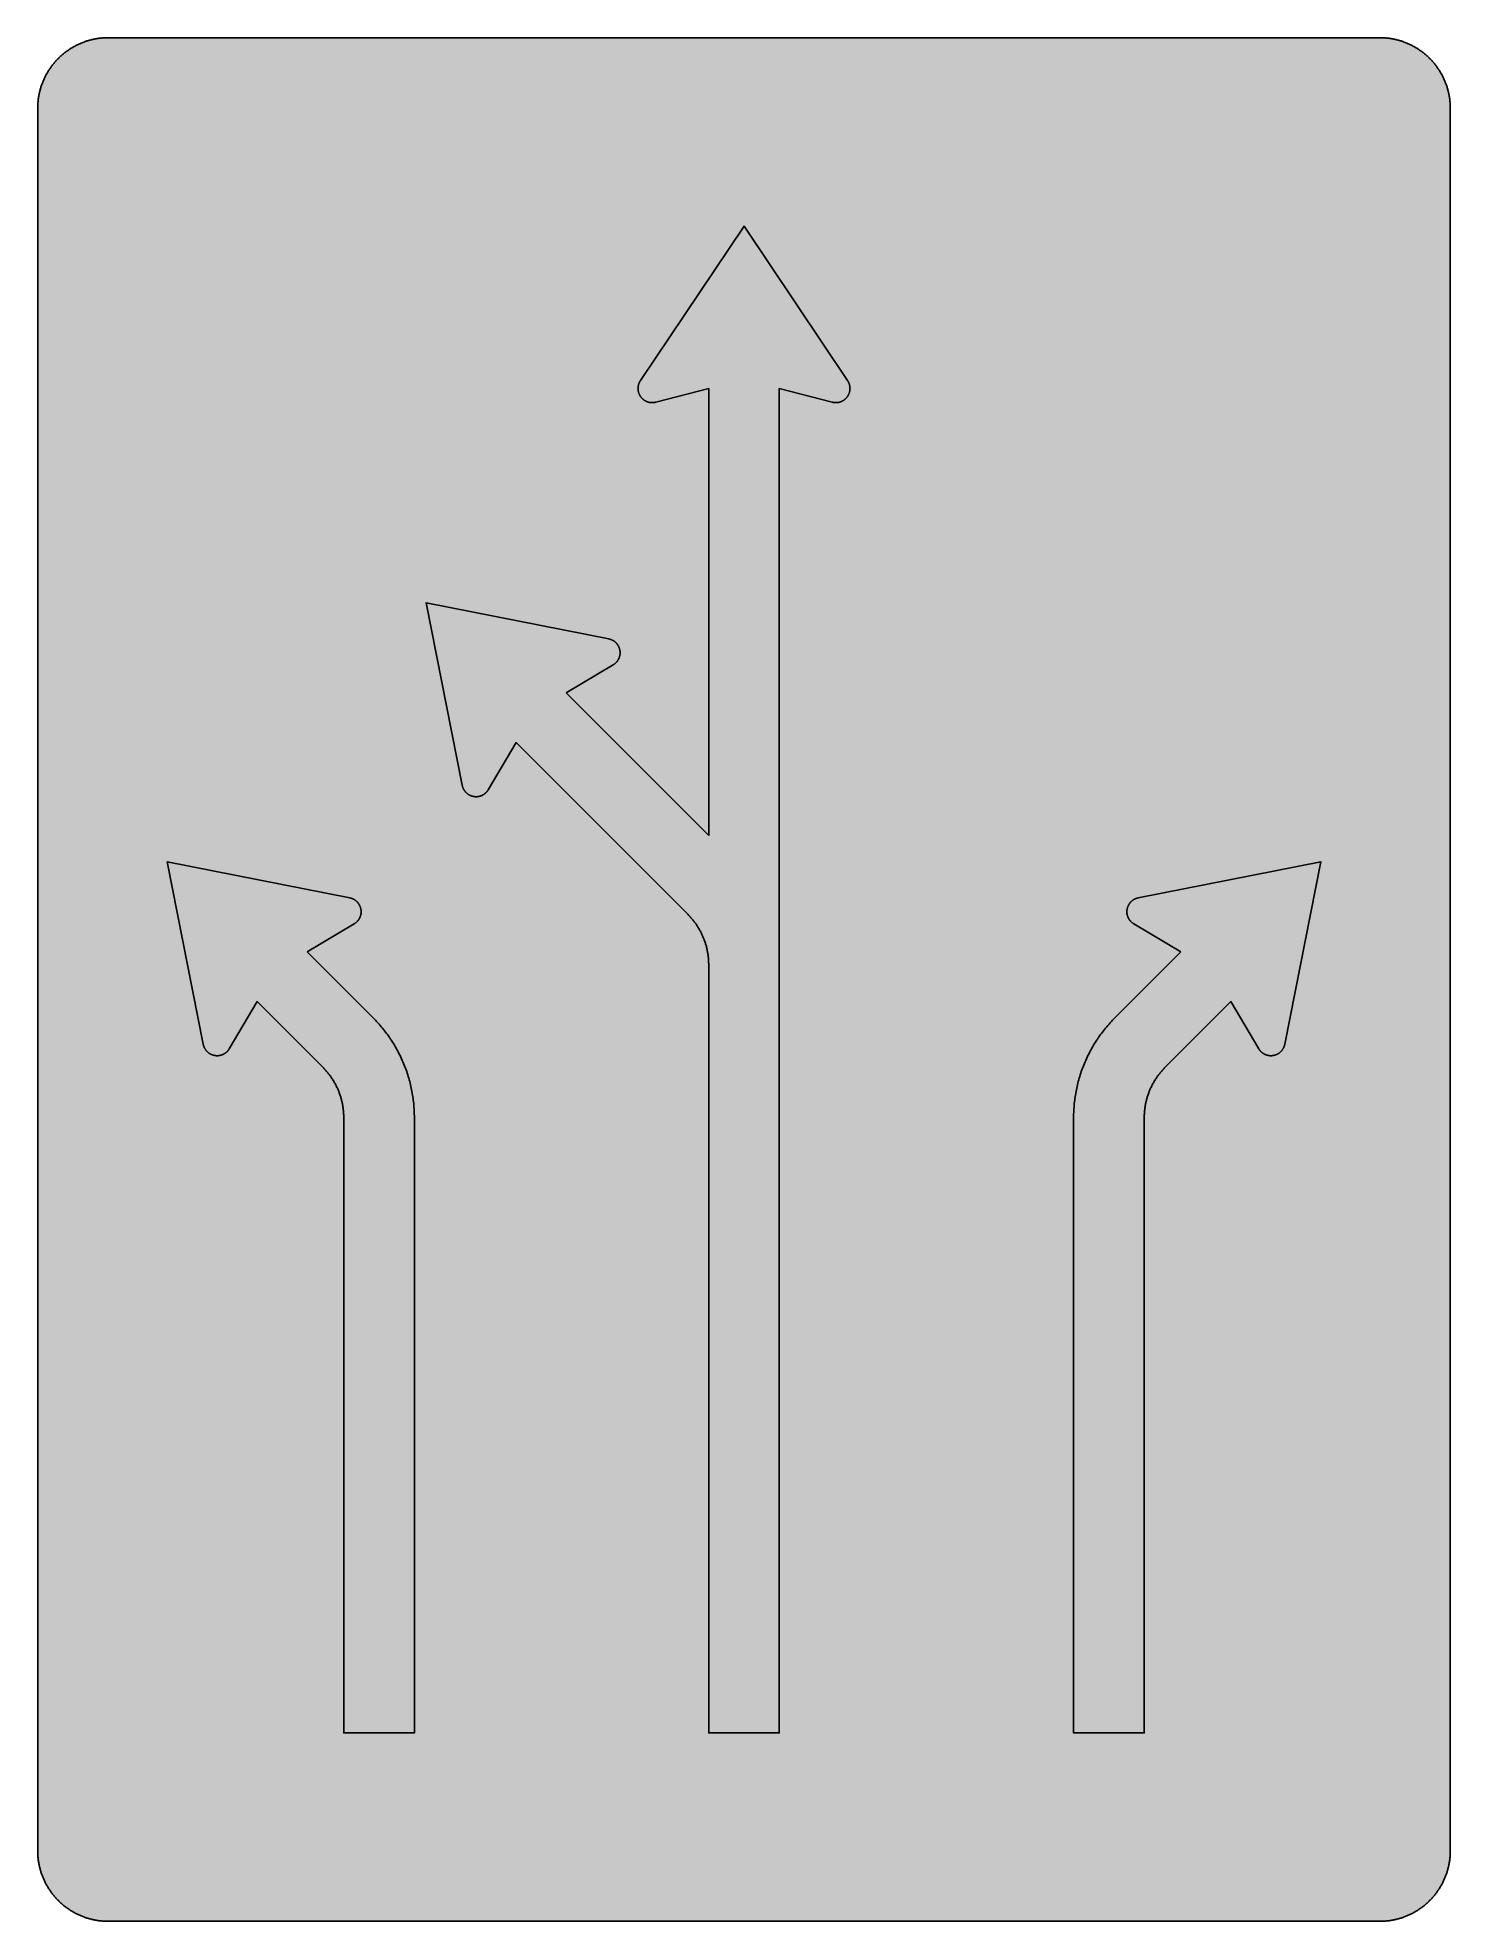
# Model space of a CAD drawing. Header units: millimetres. Extents: x 0 to 423, y 0 to 564.
import ezdxf

# ---------------------------------------------------------------- set-up
doc = ezdxf.new("R2010")
doc.units = ezdxf.units.MM

msp = doc.modelspace()

# ---------------------------------------------------------------- hatches: boundary and pattern name
for color, points in [(254, [(21.2189, 0.0537), (20.955, 0.0533), (20.6934, 0.0584), (20.4292, 0.066), (20.1676, 0.0787), (19.906, 0.094), (19.6469, 0.1118), (19.3853, 0.1321), (19.1262, 0.1549), (18.8671, 0.1829), (18.608, 0.2134), (18.349, 0.2464), (18.0924, 0.2845), (17.8359, 0.3251), (17.5793, 0.3683), (17.3253, 0.414), (17.0688, 0.4623), (16.8148, 0.5156), (16.5633, 0.5715), (16.3093, 0.6299), (16.0579, 0.6909), (15.809, 0.7544), (15.56, 0.823), (15.3111, 0.8941), (15.0622, 0.9677), (14.8158, 1.0439), (14.5694, 1.1227), (14.3256, 1.2065), (14.0818, 1.2903), (13.8379, 1.3792), (13.5966, 1.4707), (13.3579, 1.5672), (13.1191, 1.6637), (12.8803, 1.7628), (12.6441, 1.8669), (12.4079, 1.9736), (12.1742, 2.0803), (11.9405, 2.192), (11.7094, 2.3089), (11.4808, 2.4257), (11.2522, 2.5451), (11.0236, 2.6695), (10.7975, 2.794), (10.574, 2.9235), (10.3505, 3.0556), (10.1295, 3.1877), (9.9111, 3.3249), (9.6926, 3.4646), (9.4742, 3.6068), (9.2608, 3.7541), (9.0475, 3.9014), (8.8341, 4.0513), (8.6258, 4.2037), (8.4176, 4.3612), (8.2118, 4.5187), (8.0061, 4.6812), (7.8029, 4.8438), (7.6022, 5.0114), (7.4041, 5.1816), (7.206, 5.3518), (7.0129, 5.527), (6.8174, 5.7048), (6.6269, 5.8826), (6.4389, 6.0655), (6.2509, 6.2509), (6.0655, 6.4389), (5.8852, 6.6269), (5.7048, 6.8174), (5.527, 7.0104), (5.3518, 7.206), (5.1816, 7.4041), (5.0114, 7.6022), (4.8463, 7.8029), (4.6812, 8.0061), (4.5187, 8.2118), (4.3612, 8.4176), (4.2062, 8.6258), (4.0513, 8.8341), (3.9014, 9.0475), (3.7541, 9.2608), (3.6068, 9.4742), (3.4646, 9.6926), (3.3249, 9.9085), (3.1877, 10.1295), (3.0556, 10.3505), (2.9235, 10.574), (2.794, 10.7975), (2.6695, 11.0236), (2.5451, 11.2522), (2.4257, 11.4808), (2.3063, 11.7094), (2.192, 11.9405), (2.0803, 12.1742), (1.971, 12.4079), (1.8669, 12.6441), (1.7628, 12.8803), (1.6637, 13.1191), (1.5646, 13.3579), (1.4707, 13.5966), (1.3792, 13.8379), (1.2903, 14.0818), (1.2065, 14.3256), (1.1227, 14.5694), (1.0439, 14.8158), (0.9652, 15.0622), (0.8915, 15.3111), (0.823, 15.56), (0.7544, 15.809), (0.6883, 16.0604), (0.6274, 16.3119), (0.569, 16.5633), (0.5131, 16.8148), (0.4623, 17.0688), (0.4115, 17.3253), (0.3658, 17.5793), (0.3226, 17.8359), (0.2819, 18.0924), (0.2464, 18.3515), (0.2134, 18.608), (0.1829, 18.8671), (0.1549, 19.1262), (0.1295, 19.3878), (0.1092, 19.6469), (0.0914, 19.9085), (0.0762, 20.1701), (0.066, 20.4318), (0.0584, 20.6934), (0.0533, 20.955), (0.0508, 21.2192), (0.0522, 543.3314), (0.0533, 543.593), (0.0584, 543.8546), (0.066, 544.1188), (0.0762, 544.3804), (0.0914, 544.642), (0.1092, 544.9011), (0.1295, 545.1627), (0.1549, 545.4218), (0.1829, 545.6809), (0.2134, 545.94), (0.2464, 546.1991), (0.2819, 546.4556), (0.3226, 546.7121), (0.3658, 546.9687), (0.4115, 547.2227), (0.4623, 547.4792), (0.5131, 547.7332), (0.569, 547.9847), (0.6274, 548.2387), (0.6883, 548.4876), (0.7544, 548.7391), (0.823, 548.988), (0.8915, 549.2369), (0.9652, 549.4858), (1.0439, 549.7322), (1.1227, 549.9786), (1.2065, 550.2224), (1.2903, 550.4663), (1.3792, 550.7076), (1.4707, 550.9489), (1.5646, 551.1902), (1.6637, 551.4289), (1.7628, 551.6677), (1.8669, 551.9039), (1.971, 552.1401), (2.0803, 552.3738), (2.192, 552.6049), (2.3063, 552.8386), (2.4257, 553.0672), (2.5451, 553.2958), (2.6695, 553.5244), (2.794, 553.7505), (2.9235, 553.974), (3.0556, 554.1975), (3.1877, 554.4185), (3.3249, 554.6369), (3.4646, 554.8554), (3.6068, 555.0738), (3.7541, 555.2872), (3.9014, 555.5005), (4.0513, 555.7114), (4.2062, 555.9222), (4.3612, 556.1305), (4.5187, 556.3362), (4.6812, 556.5419), (4.8463, 556.7451), (5.0114, 556.9458), (5.1816, 557.1439), (5.3518, 557.342), (5.527, 557.5351), (5.7048, 557.7281), (5.8852, 557.9212), (6.0655, 558.1091), (6.2509, 558.2971), (6.4389, 558.4825), (6.6269, 558.6628), (6.8174, 558.8432), (7.0129, 559.021), (7.206, 559.1937), (7.4041, 559.3664), (7.6022, 559.5366), (7.8029, 559.7017), (8.0061, 559.8668), (8.2118, 560.0268), (8.4176, 560.1868), (8.6258, 560.3418), (8.8341, 560.4967), (9.0475, 560.6466), (9.2608, 560.7939), (9.4742, 560.9387), (9.6926, 561.0835), (9.9111, 561.2232), (10.1295, 561.3603), (10.3505, 561.4924), (10.574, 561.6245), (10.7975, 561.754), (11.0236, 561.8785), (11.2522, 562.0029), (11.4808, 562.1223), (11.7094, 562.2392), (11.9405, 562.356), (12.1742, 562.4678), (12.4079, 562.5744), (12.6441, 562.6811), (12.8803, 562.7853), (13.1191, 562.8843), (13.3579, 562.9834), (13.5966, 563.0774), (13.8379, 563.1688), (14.0818, 563.2577), (14.3256, 563.3415), (14.5694, 563.4253), (14.8158, 563.5041), (15.0622, 563.5803), (15.3111, 563.6539), (15.56, 563.7251), (15.809, 563.7936), (16.0579, 563.8571), (16.3093, 563.9206), (16.5633, 563.9791), (16.8148, 564.0349), (17.0688, 564.0857), (17.3253, 564.1365), (17.5793, 564.1823), (17.8359, 564.2254), (18.0924, 564.2635), (18.349, 564.3016), (18.608, 564.3347), (18.8671, 564.3651), (19.1262, 564.3931), (19.3853, 564.4185), (19.6469, 564.4388), (19.906, 564.4566), (20.1676, 564.4718), (20.4292, 564.482), (20.6934, 564.4896), (20.955, 564.4947), (21.2166, 564.4972), (402.2189, 564.4981), (402.4808, 564.4947), (402.7424, 564.4896), (403.0066, 564.482), (403.2682, 564.4718), (403.5298, 564.4566), (403.7889, 564.4388), (404.0505, 564.4185), (404.3096, 564.3931), (404.5687, 564.3651), (404.8277, 564.3347), (405.0868, 564.3016), (405.3434, 564.2635), (405.5999, 564.2254), (405.8564, 564.1823), (406.113, 564.1365), (406.367, 564.0857), (406.621, 564.0349), (406.875, 563.9791), (407.1264, 563.9206), (407.3779, 563.8571), (407.6268, 563.7936), (407.8783, 563.7251), (408.1272, 563.6539), (408.3736, 563.5803), (408.62, 563.5041), (408.8663, 563.4253), (409.1102, 563.3415), (409.354, 563.2577), (409.5979, 563.1688), (409.8392, 563.0774), (410.0805, 562.9834), (410.3192, 562.8843), (410.5554, 562.7853), (410.7942, 562.6811), (411.0279, 562.5744), (411.2616, 562.4678), (411.4952, 562.356), (411.7264, 562.2392), (411.9575, 562.1223), (412.1861, 562.0029), (412.4122, 561.8785), (412.6382, 561.754), (412.8643, 561.6245), (413.0853, 561.4924), (413.3063, 561.3603), (413.5272, 561.2232), (413.7457, 561.0835), (413.9616, 560.9387), (414.1775, 560.7939), (414.3908, 560.6466), (414.6017, 560.4967), (414.8125, 560.3418), (415.0208, 560.1868), (415.2265, 560.0268), (415.4297, 559.8668), (415.6329, 559.7017), (415.8336, 559.5366), (416.0342, 559.3664), (416.2298, 559.1937), (416.4254, 559.021), (416.6184, 558.8432), (416.8089, 558.6628), (416.9994, 558.4825), (417.1848, 558.2971), (417.3703, 558.1091), (417.5531, 557.9212), (417.7335, 557.7281), (417.9087, 557.5351), (418.084, 557.342), (418.2567, 557.1439), (418.4244, 556.9458), (418.592, 556.7451), (418.7546, 556.5419), (418.9171, 556.3362), (419.0746, 556.1305), (419.2321, 555.9222), (419.3845, 555.7114), (419.5369, 555.5005), (419.6842, 555.2872), (419.829, 555.0738), (419.9712, 554.8554), (420.1109, 554.6369), (420.2481, 554.4185), (420.3827, 554.1975), (420.5148, 553.974), (420.6418, 553.7505), (420.7688, 553.5244), (420.8907, 553.2958), (421.0126, 553.0672), (421.1295, 552.8386), (421.2438, 552.6049), (421.3555, 552.3738), (421.4647, 552.1401), (421.5689, 551.9039), (421.673, 551.6677), (421.7746, 551.4289), (421.8711, 551.1902), (421.9651, 550.9489), (422.0566, 550.7076), (422.1455, 550.4663), (422.2318, 550.2224), (422.3131, 549.9786), (422.3918, 549.7322), (422.4706, 549.4858), (422.5442, 549.2369), (422.6128, 548.988), (422.6814, 548.7391), (422.7449, 548.4876), (422.8084, 548.2387), (422.8668, 547.9847), (422.9227, 547.7332), (422.9735, 547.4792), (423.0243, 547.2227), (423.07, 546.9687), (423.1132, 546.7121), (423.1513, 546.4556), (423.1894, 546.1991), (423.2224, 545.94), (423.2529, 545.6809), (423.2808, 545.4218), (423.3037, 545.1627), (423.3266, 544.9011), (423.3443, 544.642), (423.357, 544.3804), (423.3697, 544.1188), (423.3774, 543.8546), (423.3824, 543.593), (423.385, 543.3314), (423.3855, 21.2203), (423.3824, 20.955), (423.3774, 20.6934), (423.3697, 20.4318), (423.357, 20.1701), (423.3443, 19.9085), (423.3266, 19.6469), (423.3037, 19.3878), (423.2808, 19.1262), (423.2529, 18.8671), (423.2224, 18.608), (423.1894, 18.3515), (423.1513, 18.0924), (423.1132, 17.8359), (423.07, 17.5793), (423.0243, 17.3253), (422.9735, 17.0688), (422.9227, 16.8148), (422.8668, 16.5633), (422.8084, 16.3119), (422.7449, 16.0604), (422.6814, 15.809), (422.6128, 15.56), (422.5442, 15.3111), (422.4706, 15.0622), (422.3918, 14.8158), (422.3131, 14.5694), (422.2318, 14.3256), (422.1455, 14.0818), (422.0566, 13.8379), (421.9651, 13.5966), (421.8711, 13.3579), (421.7746, 13.1191), (421.673, 12.8803), (421.5689, 12.6441), (421.4647, 12.4079), (421.3555, 12.1742), (421.2438, 11.9405), (421.1295, 11.7094), (421.0126, 11.4808), (420.8907, 11.2522), (420.7688, 11.0236), (420.6418, 10.7975), (420.5148, 10.574), (420.3827, 10.3505), (420.2481, 10.1295), (420.1109, 9.9085), (419.9712, 9.6926), (419.829, 9.4742), (419.6842, 9.2608), (419.5369, 9.0475), (419.3845, 8.8341), (419.2321, 8.6258), (419.0746, 8.4176), (418.9171, 8.2118), (418.7546, 8.0061), (418.592, 7.8029), (418.4244, 7.6022), (418.2567, 7.4041), (418.084, 7.206), (417.9087, 7.0104), (417.7335, 6.8174), (417.5531, 6.6269), (417.3703, 6.4389), (417.1848, 6.2509), (416.9994, 6.0655), (416.8089, 5.8826), (416.6184, 5.7048), (416.4254, 5.527), (416.2298, 5.3518), (416.0342, 5.1816), (415.8336, 5.0114), (415.6329, 4.8438), (415.4297, 4.6812), (415.2265, 4.5187), (415.0208, 4.3612), (414.8125, 4.2037), (414.6017, 4.0513), (414.3908, 3.9014), (414.1775, 3.7541), (413.9616, 3.6068), (413.7457, 3.4646), (413.5272, 3.3249), (413.3063, 3.1877), (413.0853, 3.0556), (412.8643, 2.9235), (412.6382, 2.794), (412.4122, 2.6695), (412.1861, 2.5451), (411.9575, 2.4257), (411.7264, 2.3089), (411.4952, 2.192), (411.2616, 2.0803), (411.0279, 1.9736), (410.7942, 1.8669), (410.5554, 1.7628), (410.3192, 1.6637), (410.0805, 1.5672), (409.8392, 1.4707), (409.5979, 1.3792), (409.354, 1.2903), (409.1102, 1.2065), (408.8663, 1.1227), (408.62, 1.0439), (408.3736, 0.9677), (408.1272, 0.8941), (407.8783, 0.823), (407.6268, 0.7544), (407.3779, 0.6909), (407.1264, 0.6299), (406.875, 0.5715), (406.621, 0.5156), (406.367, 0.4623), (406.113, 0.414), (405.8564, 0.3683), (405.5999, 0.3251), (405.3434, 0.2845), (405.0868, 0.2464), (404.8277, 0.2134), (404.5687, 0.1829), (404.3096, 0.1549), (404.0505, 0.1321), (403.7889, 0.1118), (403.5298, 0.094), (403.2682, 0.0787), (403.0066, 0.066), (402.7424, 0.0584), (402.4808, 0.0533), (402.2166, 0.0533)]), (59, [(158.3778, 368.2238), (172.5013, 376.5501), (172.56, 376.5855), (172.6184, 376.621), (172.6794, 376.6591), (172.7352, 376.6998), (172.7937, 376.7379), (172.8495, 376.7785), (172.9054, 376.8192), (172.9613, 376.8623), (173.0146, 376.9055), (173.068, 376.9487), (173.1213, 376.9944), (173.1721, 377.0401), (173.2229, 377.0859), (173.2737, 377.1316), (173.322, 377.1798), (173.3702, 377.2281), (173.4185, 377.2789), (173.4642, 377.3272), (173.5099, 377.378), (173.5557, 377.4288), (173.5988, 377.4821), (173.642, 377.5354), (173.6852, 377.5888), (173.7258, 377.6421), (173.7665, 377.6955), (173.8071, 377.7513), (173.8452, 377.8072), (173.8833, 377.8631), (173.9214, 377.9215), (173.957, 377.9774), (173.9925, 378.0358), (174.0256, 378.0942), (174.0586, 378.1552), (174.0916, 378.2136), (174.1221, 378.2746), (174.1526, 378.3355), (174.183, 378.3965), (174.211, 378.46), (174.2389, 378.521), (174.2643, 378.5845), (174.2897, 378.648), (174.3151, 378.7115), (174.338, 378.775), (174.3608, 378.8385), (174.3812, 378.9045), (174.4015, 378.968), (174.4218, 379.034), (174.4396, 379.1001), (174.4574, 379.1661), (174.4726, 379.2322), (174.4878, 379.3007), (174.5031, 379.3668), (174.5158, 379.4354), (174.5259, 379.5039), (174.5386, 379.57), (174.5463, 379.6386), (174.5564, 379.7071), (174.564, 379.7783), (174.5691, 379.8468), (174.5742, 379.9154), (174.5793, 379.984), (174.5818, 380.0551), (174.5844, 380.1262), (174.5844, 380.1948), (174.5818, 380.2888), (174.5793, 380.3828), (174.5742, 380.4768), (174.5666, 380.5707), (174.559, 380.6622), (174.5463, 380.7562), (174.5336, 380.8476), (174.5183, 380.939), (174.5005, 381.0279), (174.4828, 381.1168), (174.4624, 381.2083), (174.4396, 381.2946), (174.4142, 381.3835), (174.3888, 381.4699), (174.3583, 381.5563), (174.3304, 381.6426), (174.2973, 381.7264), (174.2643, 381.8103), (174.2288, 381.8941), (174.1907, 381.9754), (174.1526, 382.0566), (174.1119, 382.1379), (174.0713, 382.2167), (174.0256, 382.2954), (173.9824, 382.3716), (173.9341, 382.4478), (173.8859, 382.524), (173.8351, 382.5977), (173.7843, 382.6713), (173.7309, 382.7424), (173.6776, 382.8136), (173.6217, 382.8821), (173.5633, 382.9507), (173.5049, 383.0193), (173.4439, 383.0853), (173.3829, 383.1488), (173.3194, 383.2123), (173.2559, 383.2758), (173.1899, 383.3368), (173.1213, 383.3952), (173.0527, 383.4536), (172.9842, 383.5095), (172.913, 383.5654), (172.8419, 383.6187), (172.7683, 383.6721), (172.6921, 383.7229), (172.6184, 383.7711), (172.5397, 383.8194), (172.4635, 383.8651), (172.3822, 383.9083), (172.3034, 383.9515), (172.2222, 383.9921), (172.1383, 384.0328), (172.0571, 384.0709), (171.9707, 384.1064), (171.8869, 384.1394), (171.8005, 384.1725), (171.7116, 384.2029), (171.6253, 384.2334), (171.5364, 384.2588), (171.4449, 384.2842), (171.3535, 384.3071), (171.262, 384.3299), (171.1706, 384.3477), (116.4689, 395.1647), (127.284, 340.462), (127.3023, 340.3676), (127.3226, 340.2762), (127.3454, 340.1847), (127.3708, 340.0958), (127.3988, 340.0069), (127.4267, 339.918), (127.4572, 339.8317), (127.4902, 339.7453), (127.5258, 339.659), (127.5613, 339.5751), (127.5994, 339.4913), (127.6375, 339.41), (127.6782, 339.3288), (127.7214, 339.2475), (127.7671, 339.1687), (127.8128, 339.09), (127.8611, 339.0138), (127.9093, 338.9376), (127.9601, 338.8639), (128.0135, 338.7903), (128.0668, 338.7192), (128.1201, 338.648), (128.1786, 338.5769), (128.237, 338.5083), (128.2954, 338.4423), (128.3564, 338.3763), (128.4173, 338.3128), (128.4808, 338.2493), (128.5469, 338.1883), (128.6129, 338.1273), (128.6789, 338.0689), (128.7475, 338.0105), (128.8186, 337.9546), (128.8898, 337.8987), (128.9609, 337.8479), (129.0345, 337.7946), (129.1082, 337.7463), (129.1819, 337.6955), (129.2606, 337.6498), (129.3368, 337.6041), (129.4155, 337.5609), (129.4943, 337.5177), (129.5756, 337.4771), (129.6568, 337.439), (129.7381, 337.4034), (129.8219, 337.3679), (129.9058, 337.3323), (129.9896, 337.3018), (130.0759, 337.2714), (130.1598, 337.2434), (130.2487, 337.218), (130.335, 337.1926), (130.4239, 337.1698), (130.5128, 337.1494), (130.6017, 337.1291), (130.6932, 337.1113), (130.7846, 337.0986), (130.876, 337.0834), (130.9675, 337.0732), (131.0615, 337.0631), (131.1529, 337.0555), (131.2469, 337.0504), (131.3409, 337.0478), (131.4348, 337.0478), (131.506, 337.0478), (131.5771, 337.0504), (131.6457, 337.0529), (131.7142, 337.0555), (131.7854, 337.0605), (131.8539, 337.0682), (131.9225, 337.0758), (131.9911, 337.0834), (132.0597, 337.0936), (132.1283, 337.1037), (132.1968, 337.1164), (132.2629, 337.1291), (132.3315, 337.1418), (132.3975, 337.1571), (132.4635, 337.1748), (132.5296, 337.1901), (132.5956, 337.2104), (132.6617, 337.2282), (132.7277, 337.2485), (132.7912, 337.2714), (132.8572, 337.2917), (132.9207, 337.3171), (132.9842, 337.3399), (133.0477, 337.3653), (133.1112, 337.3933), (133.1722, 337.4187), (133.2332, 337.4492), (133.2967, 337.4771), (133.3551, 337.5076), (133.416, 337.5381), (133.477, 337.5711), (133.5354, 337.6041), (133.5938, 337.6397), (133.6523, 337.6752), (133.7107, 337.7108), (133.7666, 337.7463), (133.8224, 337.7844), (133.8783, 337.8251), (133.9342, 337.8632), (133.9901, 337.9038), (134.0434, 337.9445), (134.0968, 337.9876), (134.1501, 338.0308), (134.2009, 338.0765), (134.2517, 338.1197), (134.3025, 338.1654), (134.3533, 338.2137), (134.4016, 338.2594), (134.4498, 338.3102), (134.4981, 338.3585), (134.5463, 338.4093), (134.5921, 338.4601), (134.6378, 338.5109), (134.681, 338.5642), (134.7267, 338.6176), (134.7699, 338.6709), (134.8105, 338.7268), (134.8511, 338.7801), (134.8918, 338.8385), (134.9324, 338.8944), (134.9705, 338.9528), (135.0086, 339.0113), (135.0467, 339.0697), (135.0823, 339.1306), (143.4098, 353.2558), (194.9372, 301.7294), (195.1203, 301.5412), (195.3031, 301.3532), (195.4835, 301.1602), (195.6587, 300.9671), (195.834, 300.7716), (196.0067, 300.576), (196.1744, 300.3779), (196.342, 300.1747), (196.5046, 299.974), (196.6671, 299.7683), (196.8246, 299.5625), (196.9821, 299.3542), (197.1345, 299.1434), (197.2869, 298.9326), (197.4342, 298.7192), (197.579, 298.5059), (197.7212, 298.2874), (197.8609, 298.069), (197.9981, 297.8506), (198.1327, 297.6296), (198.2648, 297.4061), (198.3918, 297.1825), (198.5188, 296.9565), (198.6407, 296.7279), (198.7626, 296.4993), (198.8795, 296.2707), (198.9938, 296.0395), (199.1055, 295.8059), (199.2147, 295.5722), (199.3189, 295.336), (199.423, 295.0997), (199.5246, 294.861), (199.6211, 294.6222), (199.7151, 294.3835), (199.8066, 294.1422), (199.8955, 293.8983), (199.9818, 293.6545), (200.0631, 293.4106), (200.1418, 293.1643), (200.2206, 292.9179), (200.2942, 292.669), (200.3628, 292.42), (200.4314, 292.1711), (200.4949, 291.9197), (200.5584, 291.6682), (200.6168, 291.4167), (200.6727, 291.1653), (200.7235, 290.9113), (200.7743, 290.6547), (200.82, 290.4007), (200.8632, 290.1442), (200.9013, 289.8877), (200.9394, 289.6286), (200.9724, 289.372), (201.0029, 289.113), (201.0308, 288.8539), (201.0537, 288.5948), (201.0766, 288.3332), (201.0943, 288.0716), (201.107, 287.8099), (201.1197, 287.5483), (201.1274, 287.2867), (201.1324, 287.0251), (201.135, 286.7609), (201.1355, 56.4981), (222.3022, 56.4981), (222.3022, 459.3703), (238.1772, 455.2703), (238.191, 455.2645), (238.2088, 455.262), (238.2241, 455.2569), (238.2418, 455.2518), (238.2571, 455.2493), (238.2723, 455.2442), (238.2901, 455.2417), (238.3053, 455.2366), (238.3231, 455.234), (238.3384, 455.2315), (238.3561, 455.2264), (238.3714, 455.2239), (238.3892, 455.2213), (238.4044, 455.2163), (238.4196, 455.2137), (238.4374, 455.2112), (238.4527, 455.2086), (238.4704, 455.2036), (238.4857, 455.201), (238.5035, 455.1985), (238.5187, 455.1959), (238.5365, 455.1934), (238.5517, 455.1909), (238.5695, 455.1883), (238.5847, 455.1858), (238.6025, 455.1832), (238.6178, 455.1807), (238.6355, 455.1782), (238.6508, 455.1756), (238.6686, 455.1731), (238.6838, 455.1705), (238.7016, 455.168), (238.7168, 455.168), (238.7346, 455.1655), (238.7498, 455.1629), (238.7676, 455.1604), (238.7829, 455.1604), (238.8006, 455.1578), (238.8184, 455.1553), (238.8337, 455.1553), (238.8514, 455.1528), (238.8667, 455.1502), (238.8845, 455.1502), (238.8997, 455.1477), (238.9175, 455.1477), (238.9327, 455.1451), (238.9505, 455.1451), (238.9683, 455.1451), (238.9835, 455.1426), (239.0013, 455.1426), (239.0165, 455.1401), (239.0343, 455.1401), (239.0496, 455.1401), (239.0673, 455.1401), (239.0851, 455.1375), (239.1004, 455.1375), (239.1181, 455.1375), (239.1334, 455.1375), (239.1512, 455.1375), (239.1664, 455.135), (239.1842, 455.135), (239.202, 455.135), (239.2172, 455.135), (239.235, 455.135), (239.3442, 455.1375), (239.4534, 455.1401), (239.5601, 455.1477), (239.6668, 455.1578), (239.7735, 455.1705), (239.8801, 455.1832), (239.9843, 455.201), (240.0884, 455.2213), (240.19, 455.2442), (240.2916, 455.2696), (240.3932, 455.295), (240.4923, 455.3255), (240.5913, 455.3585), (240.6904, 455.3915), (240.7869, 455.4296), (240.8834, 455.4677), (240.9774, 455.5084), (241.0689, 455.5541), (241.1628, 455.5998), (241.2517, 455.6455), (241.3406, 455.6963), (241.4295, 455.7497), (241.5159, 455.803), (241.6023, 455.8589), (241.6861, 455.9173), (241.7674, 455.9757), (241.8486, 456.0392), (241.9274, 456.1027), (242.0061, 456.1688), (242.0798, 456.2348), (242.156, 456.3034), (242.2271, 456.3745), (242.2982, 456.4482), (242.3668, 456.5218), (242.4354, 456.598), (242.5014, 456.6768), (242.5649, 456.7555), (242.6259, 456.8368), (242.6868, 456.9181), (242.7453, 457.0019), (242.8011, 457.0882), (242.8545, 457.1746), (242.9078, 457.261), (242.9561, 457.3499), (243.0043, 457.4413), (243.0501, 457.5327), (243.0932, 457.6267), (243.1339, 457.7207), (243.1745, 457.8172), (243.2101, 457.9137), (243.2456, 458.0103), (243.2761, 458.1093), (243.3066, 458.2109), (243.3345, 458.31), (243.3599, 458.4116), (243.3828, 458.5157), (243.4006, 458.6199), (243.4184, 458.724), (243.4336, 458.8307), (243.4463, 458.9374), (243.4565, 459.044), (243.4615, 459.1507), (243.4666, 459.2599), (243.4666, 459.3692), (243.4666, 459.4073), (243.4666, 459.4479), (243.4666, 459.486), (243.4641, 459.5266), (243.4641, 459.5647), (243.4615, 459.6054), (243.459, 459.6435), (243.4565, 459.6816), (243.4539, 459.7222), (243.4488, 459.7603), (243.4463, 459.7984), (243.4412, 459.8391), (243.4361, 459.8772), (243.4311, 459.9153), (243.426, 459.9534), (243.4209, 459.9915), (243.4158, 460.0321), (243.4082, 460.0702), (243.4031, 460.1083), (243.3955, 460.1464), (243.3879, 460.1845), (243.3803, 460.2226), (243.3726, 460.2607), (243.365, 460.2988), (243.3549, 460.3369), (243.3472, 460.375), (243.3371, 460.4131), (243.3269, 460.4512), (243.3168, 460.4868), (243.3066, 460.5249), (243.2964, 460.563), (243.2863, 460.5985), (243.2736, 460.6366), (243.2609, 460.6747), (243.2507, 460.7103), (243.238, 460.7484), (243.2253, 460.7839), (243.2126, 460.822), (243.1974, 460.8576), (243.1847, 460.8932), (243.1694, 460.9313), (243.1542, 460.9668), (243.1415, 461.0024), (243.1263, 461.0379), (243.111, 461.0735), (243.0932, 461.1091), (243.078, 461.1446), (243.0602, 461.1802), (243.045, 461.2157), (243.0272, 461.2513), (243.0094, 461.2843), (242.9916, 461.3199), (242.9739, 461.3554), (242.9561, 461.3885), (242.9358, 461.424), (242.918, 461.457), (242.8977, 461.4901), (242.8773, 461.5256), (242.857, 461.5586), (242.8367, 461.5917), (242.8164, 461.6247), (242.7961, 461.6577), (242.7732, 461.6907), (242.7529, 461.7237), (211.7189, 508.0536), (180.6857, 461.7251), (180.6626, 461.6907), (180.6423, 461.6577), (180.6194, 461.6247), (180.5991, 461.5917), (180.5788, 461.5586), (180.5584, 461.5256), (180.5381, 461.4901), (180.5203, 461.457), (180.5, 461.424), (180.4822, 461.3885), (180.4619, 461.3554), (180.4441, 461.3199), (180.4264, 461.2843), (180.4086, 461.2513), (180.3933, 461.2157), (180.3756, 461.1802), (180.3578, 461.1446), (180.3425, 461.1091), (180.3273, 461.0735), (180.3121, 461.0379), (180.2968, 461.0024), (180.2816, 460.9668), (180.2663, 460.9313), (180.2511, 460.8932), (180.2384, 460.8576), (180.2257, 460.822), (180.2105, 460.7839), (180.1978, 460.7484), (180.1851, 460.7103), (180.1749, 460.6747), (180.1622, 460.6366), (180.1495, 460.5985), (180.1393, 460.563), (180.1292, 460.5249), (180.119, 460.4868), (180.1089, 460.4512), (180.0987, 460.4131), (180.0885, 460.375), (180.0809, 460.3369), (180.0708, 460.2988), (180.0631, 460.2607), (180.0555, 460.2226), (180.0479, 460.1845), (180.0403, 460.1464), (180.0327, 460.1083), (180.025, 460.0702), (180.02, 460.0321), (180.0149, 459.9915), (180.0073, 459.9534), (180.0022, 459.9153), (179.9971, 459.8772), (179.9946, 459.8391), (179.9895, 459.7984), (179.9869, 459.7603), (179.9819, 459.7222), (179.9793, 459.6816), (179.9768, 459.6435), (179.9742, 459.6054), (179.9717, 459.5647), (179.9717, 459.5266), (179.9692, 459.486), (179.9692, 459.4479), (179.9666, 459.4073), (179.9666, 459.3692), (179.9692, 459.2599), (179.9742, 459.1507), (179.9793, 459.044), (179.9895, 458.9374), (180.0022, 458.8307), (180.0174, 458.724), (180.0327, 458.6199), (180.053, 458.5157), (180.0758, 458.4116), (180.1012, 458.31), (180.1292, 458.2109), (180.1571, 458.1093), (180.1901, 458.0103), (180.2257, 457.9137), (180.2613, 457.8172), (180.2994, 457.7207), (180.3425, 457.6267), (180.3857, 457.5327), (180.4314, 457.4413), (180.4797, 457.3499), (180.528, 457.261), (180.5813, 457.1746), (180.6346, 457.0882), (180.6905, 457.0019), (180.7489, 456.9181), (180.8099, 456.8368), (180.8709, 456.7555), (180.9344, 456.6768), (181.0004, 456.598), (181.0664, 456.5218), (181.1376, 456.4482), (181.2087, 456.3745), (181.2798, 456.3034), (181.356, 456.2348), (181.4297, 456.1688), (181.5084, 456.1027), (181.5871, 456.0392), (181.6684, 455.9757), (181.7497, 455.9173), (181.8335, 455.8589), (181.9199, 455.803), (182.0062, 455.7497), (182.0951, 455.6963), (182.184, 455.6455), (182.2729, 455.5998), (182.3669, 455.5541), (182.4584, 455.5084), (182.5523, 455.4677), (182.6489, 455.4296), (182.7454, 455.3915), (182.8444, 455.3585), (182.9435, 455.3255), (183.0426, 455.295), (183.1442, 455.2696), (183.2458, 455.2442), (183.3474, 455.2213), (183.4515, 455.201), (183.5556, 455.1832), (183.6623, 455.1705), (183.769, 455.1578), (183.8757, 455.1477), (183.9824, 455.1401), (184.0916, 455.1375), (184.2008, 455.135), (184.2186, 455.135), (184.2338, 455.135), (184.2516, 455.135), (184.2694, 455.135), (184.2846, 455.1375), (184.3024, 455.1375), (184.3176, 455.1375), (184.3354, 455.1375), (184.3532, 455.1375), (184.3684, 455.1401), (184.3862, 455.1401), (184.4015, 455.1401), (184.4192, 455.1401), (184.4345, 455.1426), (184.4523, 455.1426), (184.47, 455.1451), (184.4853, 455.1451), (184.5031, 455.1451), (184.5183, 455.1477), (184.5361, 455.1477), (184.5513, 455.1502), (184.5691, 455.1502), (184.5869, 455.1528), (184.6021, 455.1553), (184.6199, 455.1553), (184.6351, 455.1578), (184.6529, 455.1604), (184.6682, 455.1604), (184.6859, 455.1629), (184.7012, 455.1655), (184.719, 455.168), (184.7342, 455.168), (184.752, 455.1705), (184.7698, 455.1731), (184.785, 455.1756), (184.8028, 455.1782), (184.818, 455.1807), (184.8358, 455.1832), (184.851, 455.1858), (184.8688, 455.1883), (184.8841, 455.1909), (184.8993, 455.1934), (184.9171, 455.1959), (184.9323, 455.1985), (184.9501, 455.201), (184.9653, 455.2036), (184.9831, 455.2086), (184.9984, 455.2112), (185.0161, 455.2137), (185.0314, 455.2163), (185.0492, 455.2213), (185.0644, 455.2239), (185.0796, 455.2264), (185.0974, 455.2315), (185.1127, 455.234), (185.1304, 455.2366), (185.1457, 455.2417), (185.1609, 455.2442), (185.1787, 455.2493), (185.1939, 455.2518), (185.2117, 455.2569), (185.227, 455.262), (185.2422, 455.2645), (185.26, 455.2696), (201.1355, 459.3703), (201.1355, 325.4647)]), (59, [(80.7667, 290.6127), (94.8902, 298.939), (94.9503, 298.9732), (95.0087, 299.0113), (95.0671, 299.0494), (95.1255, 299.0875), (95.1814, 299.1282), (95.2398, 299.1688), (95.2932, 299.2095), (95.3491, 299.2501), (95.4024, 299.2933), (95.4557, 299.339), (95.5091, 299.3822), (95.5599, 299.4279), (95.6107, 299.4736), (95.6615, 299.5219), (95.7097, 299.5701), (95.7605, 299.6184), (95.8063, 299.6667), (95.8545, 299.7175), (95.9002, 299.7683), (95.9434, 299.8191), (95.9891, 299.8699), (96.0323, 299.9232), (96.0755, 299.9765), (96.1161, 300.0299), (96.1568, 300.0858), (96.1949, 300.1416), (96.2355, 300.1975), (96.2736, 300.2534), (96.3092, 300.3093), (96.3447, 300.3677), (96.3803, 300.4261), (96.4159, 300.4845), (96.4489, 300.543), (96.4819, 300.6039), (96.5124, 300.6649), (96.5429, 300.7233), (96.5708, 300.7868), (96.6013, 300.8478), (96.6267, 300.9087), (96.6546, 300.9722), (96.68, 301.0357), (96.7029, 301.0992), (96.7283, 301.1627), (96.7486, 301.2288), (96.7715, 301.2923), (96.7918, 301.3583), (96.8096, 301.4243), (96.8299, 301.4904), (96.8451, 301.5564), (96.8629, 301.6225), (96.8781, 301.6885), (96.8908, 301.7571), (96.9035, 301.8231), (96.9162, 301.8917), (96.9264, 301.9603), (96.9366, 302.0289), (96.9442, 302.0974), (96.9518, 302.166), (96.9594, 302.2346), (96.9645, 302.3057), (96.967, 302.3743), (96.9696, 302.4429), (96.9721, 302.514), (96.9721, 302.5851), (96.9721, 302.6791), (96.9696, 302.7731), (96.9645, 302.8671), (96.9569, 302.9585), (96.9467, 303.0525), (96.9366, 303.1439), (96.9213, 303.2354), (96.9086, 303.3268), (96.8908, 303.4182), (96.8705, 303.5071), (96.8502, 303.596), (96.8273, 303.6849), (96.8019, 303.7713), (96.7765, 303.8602), (96.7486, 303.944), (96.7181, 304.0304), (96.6876, 304.1142), (96.6521, 304.198), (96.6165, 304.2818), (96.581, 304.3631), (96.5429, 304.4444), (96.5022, 304.5257), (96.459, 304.6044), (96.4159, 304.6832), (96.3701, 304.7594), (96.3244, 304.8381), (96.2736, 304.9118), (96.2254, 304.9854), (96.1746, 305.0591), (96.1212, 305.1302), (96.0653, 305.2013), (96.0095, 305.2724), (95.951, 305.341), (95.8926, 305.4071), (95.8317, 305.4731), (95.7707, 305.5391), (95.7072, 305.6026), (95.6437, 305.6636), (95.5777, 305.7246), (95.5116, 305.783), (95.443, 305.8414), (95.3719, 305.8998), (95.3008, 305.9532), (95.2297, 306.0065), (95.156, 306.0598), (95.0824, 306.1106), (95.0062, 306.1589), (94.93, 306.2072), (94.8512, 306.2529), (94.7725, 306.2986), (94.6912, 306.3418), (94.6099, 306.3824), (94.5286, 306.4205), (94.4448, 306.4586), (94.361, 306.4942), (94.2746, 306.5297), (94.1883, 306.5628), (94.1019, 306.5932), (94.013, 306.6212), (93.9241, 306.6491), (93.8352, 306.6745), (93.7438, 306.6974), (93.6523, 306.7177), (93.5584, 306.738), (38.8578, 317.5536), (49.6729, 262.8509), (49.69, 262.7579), (49.7129, 262.6665), (49.7357, 262.575), (49.7611, 262.4836), (49.7865, 262.3947), (49.817, 262.3083), (49.8475, 262.2194), (49.8805, 262.1331), (49.9135, 262.0493), (49.9491, 261.9629), (49.9872, 261.8816), (50.0278, 261.7978), (50.0685, 261.7165), (50.1117, 261.6378), (50.1548, 261.5565), (50.2006, 261.4803), (50.2488, 261.4016), (50.2971, 261.3279), (50.3479, 261.2517), (50.4012, 261.178), (50.4546, 261.1069), (50.5104, 261.0358), (50.5663, 260.9672), (50.6247, 260.8986), (50.6832, 260.8301), (50.7441, 260.764), (50.8076, 260.7005), (50.8711, 260.637), (50.9346, 260.5761), (51.0007, 260.5151), (51.0692, 260.4567), (51.1378, 260.3983), (51.2064, 260.3424), (51.2775, 260.289), (51.3486, 260.2357), (51.4223, 260.1849), (51.496, 260.1341), (51.5722, 260.0858), (51.6484, 260.0376), (51.7246, 259.9944), (51.8033, 259.9487), (51.882, 259.908), (51.9633, 259.8674), (52.0446, 259.8293), (52.1259, 259.7912), (52.2097, 259.7556), (52.2935, 259.7226), (52.3773, 259.6896), (52.4637, 259.6617), (52.5501, 259.6312), (52.6364, 259.6058), (52.7253, 259.5804), (52.8117, 259.5575), (52.9031, 259.5372), (52.992, 259.5194), (53.0809, 259.5016), (53.1724, 259.4864), (53.2638, 259.4737), (53.3578, 259.461), (53.4492, 259.4534), (53.5432, 259.4458), (53.6372, 259.4407), (53.7312, 259.4381), (53.8251, 259.4356), (53.8963, 259.4356), (53.9648, 259.4381), (54.036, 259.4407), (54.1045, 259.4458), (54.1731, 259.4508), (54.2417, 259.4559), (54.3128, 259.4635), (54.3814, 259.4737), (54.45, 259.4813), (54.516, 259.494), (54.5846, 259.5042), (54.6532, 259.5169), (54.7192, 259.5321), (54.7878, 259.5474), (54.8538, 259.5626), (54.9199, 259.5804), (54.9859, 259.5982), (55.052, 259.6185), (55.1155, 259.6388), (55.1815, 259.6591), (55.245, 259.682), (55.3085, 259.7048), (55.372, 259.7302), (55.4355, 259.7556), (55.499, 259.781), (55.5625, 259.809), (55.6235, 259.8369), (55.6844, 259.8674), (55.7454, 259.8979), (55.8063, 259.9284), (55.8648, 259.9614), (55.9257, 259.9944), (55.9841, 260.0274), (56.0426, 260.063), (56.0984, 260.0985), (56.1569, 260.1366), (56.2127, 260.1747), (56.2686, 260.2128), (56.3245, 260.2535), (56.3778, 260.2941), (56.4312, 260.3348), (56.4845, 260.3779), (56.5379, 260.4211), (56.5912, 260.4643), (56.642, 260.51), (56.6928, 260.5557), (56.7411, 260.6015), (56.7919, 260.6497), (56.8401, 260.698), (56.8884, 260.7462), (56.9341, 260.797), (56.9798, 260.8478), (57.0255, 260.8986), (57.0713, 260.952), (57.1144, 261.0053), (57.1576, 261.0587), (57.2008, 261.1145), (57.2414, 261.1704), (57.2821, 261.2263), (57.3202, 261.2847), (57.3608, 261.3406), (57.3989, 261.4016), (57.4345, 261.46), (57.47, 261.5209), (65.7987, 275.6447), (85.5761, 255.8683), (85.7606, 255.6789), (85.9409, 255.491), (86.1212, 255.3005), (86.299, 255.1074), (86.4718, 254.9119), (86.6445, 254.7137), (86.8147, 254.5156), (86.9798, 254.315), (87.1449, 254.1118), (87.3049, 253.9086), (87.4649, 253.7003), (87.6198, 253.492), (87.7748, 253.2837), (87.9246, 253.0729), (88.072, 252.8595), (88.2167, 252.6436), (88.359, 252.4277), (88.4987, 252.2093), (88.6358, 251.9883), (88.7705, 251.7673), (88.9025, 251.5438), (89.0321, 251.3203), (89.1565, 251.0942), (89.281, 250.8682), (89.4004, 250.6396), (89.5172, 250.4084), (89.6315, 250.1773), (89.7433, 249.9436), (89.8525, 249.7099), (89.9592, 249.4763), (90.0633, 249.2375), (90.1624, 249.0013), (90.2589, 248.7625), (90.3529, 248.5212), (90.4443, 248.2799), (90.5332, 248.0361), (90.6196, 247.7948), (90.7034, 247.5484), (90.7821, 247.302), (90.8583, 247.0556), (90.932, 246.8093), (91.0031, 246.5603), (91.0692, 246.3114), (91.1352, 246.06), (91.1962, 245.8085), (91.2546, 245.557), (91.3105, 245.303), (91.3638, 245.049), (91.4121, 244.795), (91.4578, 244.5385), (91.501, 244.282), (91.5416, 244.0254), (91.5772, 243.7689), (91.6127, 243.5098), (91.6432, 243.2507), (91.6686, 242.9916), (91.694, 242.7326), (91.7143, 242.4709), (91.7321, 242.2119), (91.7473, 241.9502), (91.7575, 241.6886), (91.7677, 241.4245), (91.7727, 241.1628), (91.7727, 240.9012), (91.7744, 56.4981), (112.9411, 56.4981), (112.9411, 240.9014), (112.936, 241.427), (112.9259, 241.9502), (112.9106, 242.476), (112.8878, 242.9993), (112.8598, 243.5225), (112.8243, 244.0432), (112.7811, 244.5639), (112.7328, 245.0846), (112.6769, 245.6028), (112.616, 246.1209), (112.5499, 246.6365), (112.4763, 247.1522), (112.395, 247.6652), (112.3112, 248.1783), (112.2172, 248.6889), (112.1181, 249.1969), (112.014, 249.7049), (111.9022, 250.2129), (111.7854, 250.7158), (111.6635, 251.2187), (111.5339, 251.7191), (111.3993, 252.2195), (111.2571, 252.7173), (111.1098, 253.2126), (110.9574, 253.7054), (110.7973, 254.1981), (110.6322, 254.6858), (110.4621, 255.1735), (110.2843, 255.6586), (110.1014, 256.1412), (109.9134, 256.6213), (109.7178, 257.1013), (109.5172, 257.5763), (109.3114, 258.0488), (109.0981, 258.5212), (108.8822, 258.9886), (108.6587, 259.4534), (108.4275, 259.9182), (108.1938, 260.3779), (107.9525, 260.8351), (107.7062, 261.2898), (107.4547, 261.7419), (107.1982, 262.189), (106.934, 262.636), (106.6673, 263.078), (106.393, 263.5174), (106.1136, 263.9543), (105.8291, 264.3861), (105.537, 264.8153), (105.2424, 265.242), (104.9401, 265.6662), (104.6328, 266.0853), (104.3229, 266.5019), (104.0054, 266.9134), (103.6828, 267.3248), (103.3551, 267.7287), (103.0199, 268.13), (102.682, 268.5288), (102.3391, 268.9225), (101.9886, 269.3137), (101.6356, 269.6997), (101.2749, 270.0807), (100.9117, 270.4592), (100.5408, 270.8351)]), (59, [(342.6725, 290.6127), (328.549, 298.939), (328.488, 298.9732), (328.4271, 299.0113), (328.3687, 299.0494), (328.3128, 299.0875), (328.2544, 299.1282), (328.1985, 299.1688), (328.1426, 299.2095), (328.0867, 299.2501), (328.0334, 299.2933), (327.98, 299.339), (327.9267, 299.3822), (327.8759, 299.4279), (327.8251, 299.4736), (327.7743, 299.5219), (327.726, 299.5701), (327.6778, 299.6184), (327.6295, 299.6667), (327.5838, 299.7175), (327.5381, 299.7683), (327.4924, 299.8191), (327.4492, 299.8699), (327.406, 299.9232), (327.3628, 299.9765), (327.3222, 300.0299), (327.2815, 300.0858), (327.2409, 300.1416), (327.2028, 300.1975), (327.1647, 300.2534), (327.1266, 300.3093), (327.091, 300.3677), (327.0555, 300.4261), (327.0225, 300.4845), (326.9894, 300.543), (326.9564, 300.6039), (326.9259, 300.6649), (326.8955, 300.7233), (326.865, 300.7868), (326.837, 300.8478), (326.8091, 300.9087), (326.7837, 300.9722), (326.7583, 301.0357), (326.7329, 301.0992), (326.71, 301.1627), (326.6872, 301.2288), (326.6669, 301.2923), (326.6465, 301.3583), (326.6262, 301.4243), (326.6084, 301.4904), (326.5907, 301.5564), (326.5754, 301.6225), (326.5602, 301.6885), (326.5449, 301.7571), (326.5322, 301.8231), (326.5221, 301.8917), (326.5094, 301.9603), (326.5018, 302.0289), (326.4916, 302.0974), (326.484, 302.166), (326.4789, 302.2346), (326.4738, 302.3057), (326.4687, 302.3743), (326.4662, 302.4429), (326.4637, 302.514), (326.4637, 302.5851), (326.4662, 302.6791), (326.4687, 302.7731), (326.4738, 302.8671), (326.4814, 302.9585), (326.4891, 303.0525), (326.5018, 303.1439), (326.5145, 303.2354), (326.5297, 303.3268), (326.5475, 303.4182), (326.5653, 303.5071), (326.5856, 303.596), (326.6084, 303.6849), (326.6338, 303.7713), (326.6592, 303.8602), (326.6897, 303.944), (326.7177, 304.0304), (326.7507, 304.1142), (326.7837, 304.198), (326.8193, 304.2818), (326.8574, 304.3631), (326.8955, 304.4444), (326.9361, 304.5257), (326.9767, 304.6044), (327.0199, 304.6832), (327.0656, 304.7594), (327.1139, 304.8381), (327.1622, 304.9118), (327.2104, 304.9854), (327.2638, 305.0591), (327.3171, 305.1302), (327.3704, 305.2013), (327.4263, 305.2724), (327.4847, 305.341), (327.5432, 305.4071), (327.6041, 305.4731), (327.6651, 305.5391), (327.7286, 305.6026), (327.7921, 305.6636), (327.8581, 305.7246), (327.9242, 305.783), (327.9927, 305.8414), (328.0639, 305.8998), (328.135, 305.9532), (328.2061, 306.0065), (328.2798, 306.0598), (328.3534, 306.1106), (328.4296, 306.1589), (328.5058, 306.2072), (328.5846, 306.2529), (328.6633, 306.2986), (328.7446, 306.3418), (328.8259, 306.3824), (328.9071, 306.4205), (328.991, 306.4586), (329.0748, 306.4942), (329.1611, 306.5297), (329.2475, 306.5628), (329.3339, 306.5932), (329.4228, 306.6212), (329.5117, 306.6491), (329.6006, 306.6745), (329.692, 306.6974), (329.7834, 306.7177), (329.8774, 306.738), (384.58, 317.5536), (373.7666, 262.8509), (373.7458, 262.7579), (373.7254, 262.6665), (373.7026, 262.575), (373.6772, 262.4836), (373.6492, 262.3947), (373.6213, 262.3083), (373.5908, 262.2194), (373.5578, 262.1331), (373.5222, 262.0493), (373.4867, 261.9629), (373.4486, 261.8816), (373.4105, 261.7978), (373.3673, 261.7165), (373.3267, 261.6378), (373.2809, 261.5565), (373.2352, 261.4803), (373.187, 261.4016), (373.1387, 261.3279), (373.0879, 261.2517), (373.0346, 261.178), (372.9812, 261.1069), (372.9253, 261.0358), (372.8695, 260.9672), (372.811, 260.8986), (372.7526, 260.8301), (372.6917, 260.764), (372.6282, 260.7005), (372.5672, 260.637), (372.5012, 260.5761), (372.4351, 260.5151), (372.3691, 260.4567), (372.3005, 260.3983), (372.2294, 260.3424), (372.1583, 260.289), (372.0871, 260.2357), (372.0135, 260.1849), (371.9398, 260.1341), (371.8636, 260.0858), (371.7874, 260.0376), (371.7112, 259.9944), (371.6325, 259.9487), (371.5537, 259.908), (371.4725, 259.8674), (371.3912, 259.8293), (371.3099, 259.7912), (371.2261, 259.7556), (371.1423, 259.7226), (371.0584, 259.6896), (370.9721, 259.6617), (370.8883, 259.6312), (370.7994, 259.6058), (370.713, 259.5804), (370.6241, 259.5575), (370.5352, 259.5372), (370.4463, 259.5194), (370.3549, 259.5016), (370.2634, 259.4864), (370.172, 259.4737), (370.0805, 259.461), (369.9866, 259.4534), (369.8951, 259.4458), (369.8011, 259.4407), (369.7072, 259.4381), (369.6132, 259.4356), (369.5421, 259.4356), (369.4709, 259.4381), (369.4024, 259.4407), (369.3338, 259.4458), (369.2627, 259.4508), (369.1941, 259.4559), (369.1255, 259.4635), (369.0569, 259.4737), (368.9883, 259.4813), (368.9198, 259.494), (368.8512, 259.5042), (368.7851, 259.5169), (368.7166, 259.5321), (368.6505, 259.5474), (368.5845, 259.5626), (368.5184, 259.5804), (368.4524, 259.5982), (368.3864, 259.6185), (368.3203, 259.6388), (368.2568, 259.6591), (368.1908, 259.682), (368.1273, 259.7048), (368.0638, 259.7302), (368.0003, 259.7556), (367.9368, 259.781), (367.8758, 259.809), (367.8149, 259.8369), (367.7539, 259.8674), (367.6929, 259.8979), (367.632, 259.9284), (367.571, 259.9614), (367.5126, 259.9944), (367.4542, 260.0274), (367.3958, 260.063), (367.3373, 260.0985), (367.2815, 260.1366), (367.2256, 260.1747), (367.1697, 260.2128), (367.1138, 260.2535), (367.0579, 260.2941), (367.0046, 260.3348), (366.9513, 260.3779), (366.8979, 260.4211), (366.8471, 260.4643), (366.7963, 260.51), (366.7455, 260.5557), (366.6947, 260.6015), (366.6465, 260.6497), (366.5982, 260.698), (366.5499, 260.7462), (366.5017, 260.797), (366.456, 260.8478), (366.4102, 260.8986), (366.3671, 260.952), (366.3213, 261.0053), (366.2782, 261.0587), (366.2375, 261.1145), (366.1969, 261.1704), (366.1562, 261.2263), (366.1156, 261.2847), (366.0775, 261.3406), (366.0394, 261.4016), (366.0013, 261.46), (365.9657, 261.5209), (357.6394, 275.6447), (337.8634, 255.8683), (337.6778, 255.6789), (337.4949, 255.491), (337.3145, 255.3005), (337.1393, 255.1074), (336.964, 254.9119), (336.7913, 254.7137), (336.6237, 254.5156), (336.456, 254.315), (336.2935, 254.1118), (336.1309, 253.9086), (335.9734, 253.7003), (335.8159, 253.492), (335.6635, 253.2837), (335.5111, 253.0729), (335.3638, 252.8595), (335.219, 252.6436), (335.0768, 252.4277), (334.9371, 252.2093), (334.7999, 251.9883), (334.6653, 251.7673), (334.5332, 251.5438), (334.4062, 251.3203), (334.2792, 251.0942), (334.1573, 250.8682), (334.0354, 250.6396), (333.9186, 250.4084), (333.8043, 250.1773), (333.6925, 249.9436), (333.5833, 249.7099), (333.4766, 249.4763), (333.375, 249.2375), (333.2734, 249.0013), (333.1769, 248.7625), (333.0829, 248.5212), (332.9915, 248.2799), (332.9026, 248.0361), (332.8162, 247.7948), (332.7349, 247.5484), (332.6536, 247.302), (332.5774, 247.0556), (332.5038, 246.8093), (332.4327, 246.5603), (332.3641, 246.3114), (332.3006, 246.06), (332.2396, 245.8085), (332.1812, 245.557), (332.1253, 245.303), (332.072, 245.049), (332.0237, 244.795), (331.978, 244.5385), (331.9348, 244.282), (331.8942, 244.0254), (331.8561, 243.7689), (331.8231, 243.5098), (331.7926, 243.2507), (331.7646, 242.9916), (331.7418, 242.7326), (331.7215, 242.4709), (331.7037, 242.2119), (331.6884, 241.9502), (331.6757, 241.6886), (331.6681, 241.4245), (331.663, 241.1628), (331.663, 240.9012), (331.6633, 56.4981), (310.4967, 56.4981), (310.4967, 240.9014), (310.4998, 241.427), (310.5074, 241.9502), (310.5252, 242.476), (310.548, 242.9993), (310.576, 243.5225), (310.6115, 244.0432), (310.6547, 244.5639), (310.703, 245.0846), (310.7563, 245.6028), (310.8173, 246.1209), (310.8858, 246.6365), (310.9595, 247.1522), (311.0382, 247.6652), (311.1246, 248.1783), (311.2186, 248.6889), (311.3176, 249.1969), (311.4218, 249.7049), (311.531, 250.2129), (311.6504, 250.7158), (311.7723, 251.2187), (311.9018, 251.7191), (312.0365, 252.2195), (312.1787, 252.7173), (312.326, 253.2126), (312.4784, 253.7054), (312.6384, 254.1981), (312.8035, 254.6858), (312.9737, 255.1735), (313.1515, 255.6586), (313.3344, 256.1412), (313.5224, 256.6213), (313.7179, 257.1013), (313.9186, 257.5763), (314.1243, 258.0488), (314.3377, 258.5212), (314.5536, 258.9886), (314.7771, 259.4534), (315.0083, 259.9182), (315.2419, 260.3779), (315.4832, 260.8351), (315.7296, 261.2898), (315.9811, 261.7419), (316.2376, 262.189), (316.5018, 262.636), (316.771, 263.078), (317.0428, 263.5174), (317.3247, 263.9543), (317.6092, 264.3861), (317.8988, 264.8153), (318.196, 265.242), (318.4957, 265.6662), (318.803, 266.0853), (319.1154, 266.5019), (319.4329, 266.9134), (319.7555, 267.3248), (320.0832, 267.7287), (320.4159, 268.13), (320.7537, 268.5288), (321.0992, 268.9225), (321.4472, 269.3137), (321.8028, 269.6997), (322.1609, 270.0807), (322.5267, 270.4592), (322.895, 270.8351)])]:
    msp.add_hatch(color=color).paths.add_polyline_path(points)
h = msp.add_hatch(color=59)
h.paths.add_polyline_path([(21.2189, 5.3453), (21.021, 5.3442), (20.8229, 5.3492), (20.6273, 5.3543), (20.4318, 5.3645), (20.2336, 5.3746), (20.0381, 5.3873), (19.8425, 5.4026), (19.6494, 5.4229), (19.4539, 5.4432), (19.2608, 5.4661), (19.0678, 5.4915), (18.8747, 5.5169), (18.6817, 5.5474), (18.4887, 5.5804), (18.2982, 5.6159), (18.1077, 5.6515), (17.9172, 5.6921), (17.7267, 5.7328), (17.5362, 5.776), (17.3482, 5.8217), (17.1602, 5.8699), (16.9723, 5.9207), (16.7869, 5.9741), (16.6014, 6.03), (16.416, 6.0884), (16.2306, 6.1468), (16.0477, 6.2103), (15.8648, 6.2738), (15.6845, 6.3398), (15.5016, 6.4084), (15.3213, 6.4795), (15.1435, 6.5532), (14.9657, 6.6269), (14.7879, 6.7056), (14.6101, 6.7843), (14.4348, 6.8656), (14.2596, 6.9494), (14.0868, 7.0358), (13.9141, 7.1247), (13.7439, 7.2136), (13.5712, 7.305), (13.4036, 7.4016), (13.2359, 7.4981), (13.0683, 7.5946), (12.9007, 7.6962), (12.7356, 7.7978), (12.573, 7.9045), (12.4104, 8.0112), (12.2504, 8.1204), (12.0904, 8.2296), (11.9304, 8.3439), (11.7729, 8.4582), (11.618, 8.575), (11.463, 8.6944), (11.3081, 8.8163), (11.1582, 8.9383), (11.0058, 9.0627), (10.856, 9.1897), (10.7086, 9.3193), (10.5639, 9.4513), (10.4191, 9.5834), (10.2743, 9.718), (10.1321, 9.8552), (9.9924, 9.9924), (9.8527, 10.1346), (9.718, 10.2743), (9.5834, 10.4191), (9.4488, 10.5639), (9.3193, 10.7112), (9.1897, 10.8585), (9.0627, 11.0058), (8.9383, 11.1582), (8.8138, 11.3106), (8.6944, 11.463), (8.575, 11.618), (8.4582, 11.7729), (8.3439, 11.9304), (8.2296, 12.0904), (8.1178, 12.2504), (8.0112, 12.4104), (7.9019, 12.573), (7.7978, 12.7381), (7.6962, 12.9007), (7.5946, 13.0683), (7.4955, 13.2359), (7.399, 13.4036), (7.305, 13.5712), (7.2136, 13.7439), (7.1222, 13.9141), (7.0358, 14.0868), (6.9494, 14.2596), (6.8656, 14.4348), (6.7843, 14.6101), (6.7031, 14.7879), (6.6269, 14.9657), (6.5507, 15.1435), (6.477, 15.3213), (6.4084, 15.5016), (6.3398, 15.6845), (6.2713, 15.8648), (6.2078, 16.0477), (6.1468, 16.2331), (6.0858, 16.416), (6.03, 16.6014), (5.9741, 16.7869), (5.9207, 16.9748), (5.8699, 17.1602), (5.8217, 17.3482), (5.776, 17.5362), (5.7302, 17.7267), (5.6896, 17.9172), (5.6515, 18.1077), (5.6134, 18.2982), (5.5778, 18.4887), (5.5474, 18.6817), (5.5169, 18.8747), (5.4889, 19.0678), (5.4635, 19.2608), (5.4407, 19.4539), (5.4204, 19.6494), (5.4026, 19.845), (5.3873, 20.0406), (5.3721, 20.2362), (5.3619, 20.4318), (5.3543, 20.6273), (5.3467, 20.8255), (5.3442, 21.021), (5.3416, 21.2192), (5.3439, 543.3314), (5.3442, 543.527), (5.3467, 543.7251), (5.3543, 543.9207), (5.3619, 544.1163), (5.3721, 544.3144), (5.3873, 544.51), (5.4026, 544.703), (5.4204, 544.8986), (5.4407, 545.0942), (5.4635, 545.2872), (5.4889, 545.4802), (5.5169, 545.6733), (5.5474, 545.8663), (5.5778, 546.0594), (5.6134, 546.2499), (5.6515, 546.4404), (5.6896, 546.6309), (5.7302, 546.8214), (5.776, 547.0119), (5.8217, 547.1998), (5.8699, 547.3878), (5.9207, 547.5732), (5.9741, 547.7612), (6.03, 547.9466), (6.0858, 548.132), (6.1468, 548.3149), (6.2078, 548.5003), (6.2713, 548.6832), (6.3398, 548.8635), (6.4084, 549.0464), (6.477, 549.2242), (6.5507, 549.4045), (6.6269, 549.5823), (6.7031, 549.7601), (6.7843, 549.9379), (6.8656, 550.1132), (6.9494, 550.2885), (7.0358, 550.4612), (7.1222, 550.6339), (7.2136, 550.8041), (7.305, 550.9743), (7.399, 551.1444), (7.4955, 551.3121), (7.5946, 551.4797), (7.6962, 551.6474), (7.7978, 551.8099), (7.9019, 551.975), (8.0112, 552.1376), (8.1178, 552.2976), (8.2296, 552.4576), (8.3439, 552.6176), (8.4582, 552.7751), (8.575, 552.9301), (8.6944, 553.085), (8.8138, 553.2399), (8.9383, 553.3898), (9.0627, 553.5422), (9.1897, 553.6895), (9.3193, 553.8394), (9.4488, 553.9842), (9.5834, 554.1289), (9.718, 554.2737), (9.8527, 554.416), (9.9924, 554.5557), (10.1321, 554.6954), (10.2743, 554.83), (10.4191, 554.9646), (10.5639, 555.0992), (10.7086, 555.2288), (10.856, 555.3583), (11.0058, 555.4853), (11.1582, 555.6098), (11.3081, 555.7317), (11.463, 555.8536), (11.618, 555.973), (11.7729, 556.0898), (11.9304, 556.2041), (12.0904, 556.3184), (12.2504, 556.4276), (12.4104, 556.5369), (12.573, 556.6435), (12.7356, 556.7502), (12.9007, 556.8518), (13.0683, 556.9534), (13.2359, 557.0525), (13.4036, 557.149), (13.5712, 557.243), (13.7439, 557.3344), (13.9141, 557.4259), (14.0868, 557.5122), (14.2596, 557.5986), (14.4348, 557.6824), (14.6101, 557.7637), (14.7879, 557.845), (14.9657, 557.9212), (15.1435, 557.9974), (15.3213, 558.0685), (15.5016, 558.1396), (15.6845, 558.2082), (15.8648, 558.2742), (16.0477, 558.3403), (16.2306, 558.4012), (16.416, 558.4622), (16.6014, 558.5181), (16.7869, 558.5739), (16.9723, 558.6273), (17.1602, 558.6781), (17.3482, 558.7263), (17.5362, 558.7721), (17.7267, 558.8152), (17.9172, 558.8584), (18.1077, 558.8965), (18.2982, 558.9346), (18.4887, 558.9676), (18.6817, 559.0007), (18.8747, 559.0311), (19.0678, 559.0591), (19.2608, 559.0845), (19.4539, 559.1073), (19.6494, 559.1277), (19.8425, 559.1454), (20.0381, 559.1607), (20.2336, 559.1759), (20.4318, 559.1861), (20.6273, 559.1937), (20.8229, 559.2013), (21.021, 559.2039), (21.2166, 559.2064), (402.2189, 559.2064), (402.4147, 559.2039), (402.6129, 559.2013), (402.8084, 559.1937), (403.004, 559.1861), (403.2021, 559.1759), (403.3977, 559.1607), (403.5933, 559.1454), (403.7863, 559.1277), (403.9819, 559.1073), (404.175, 559.0845), (404.368, 559.0591), (404.5636, 559.0311), (404.7541, 559.0007), (404.9471, 558.9676), (405.1376, 558.9346), (405.3307, 558.8965), (405.5212, 558.8584), (405.7091, 558.8152), (405.8996, 558.7721), (406.0876, 558.7263), (406.2755, 558.6781), (406.4635, 558.6273), (406.6489, 558.5739), (406.8343, 558.5181), (407.0198, 558.4622), (407.2052, 558.4012), (407.3881, 558.3403), (407.5709, 558.2742), (407.7538, 558.2082), (407.9342, 558.1396), (408.1145, 558.0685), (408.2923, 557.9974), (408.4726, 557.9212), (408.6504, 557.845), (408.8257, 557.7637), (409.001, 557.6824), (409.1762, 557.5986), (409.3489, 557.5122), (409.5217, 557.4259), (409.6944, 557.3344), (409.8646, 557.243), (410.0347, 557.149), (410.2024, 557.0525), (410.37, 556.9534), (410.5351, 556.8518), (410.7002, 556.7502), (410.8628, 556.6435), (411.0253, 556.5369), (411.1879, 556.4276), (411.3479, 556.3184), (411.5054, 556.2041), (411.6629, 556.0898), (411.8178, 555.973), (411.9728, 555.8536), (412.1277, 555.7317), (412.2801, 555.6098), (412.43, 555.4853), (412.5798, 555.3583), (412.7271, 555.2288), (412.8719, 555.0992), (413.0167, 554.9646), (413.1615, 554.83), (413.3037, 554.6954), (413.4434, 554.5557), (413.5831, 554.416), (413.7177, 554.2737), (413.8524, 554.1289), (413.987, 553.9842), (414.1165, 553.8394), (414.2461, 553.6895), (414.3731, 553.5422), (414.4975, 553.3898), (414.622, 553.2399), (414.7414, 553.085), (414.8607, 552.9301), (414.9776, 552.7751), (415.0944, 552.6176), (415.2062, 552.4576), (415.3179, 552.2976), (415.4272, 552.1376), (415.5338, 551.975), (415.638, 551.8099), (415.7396, 551.6474), (415.8412, 551.4797), (415.9402, 551.3121), (416.0368, 551.1444), (416.1307, 550.9743), (416.2222, 550.8041), (416.3136, 550.6339), (416.4025, 550.4612), (416.4863, 550.2885), (416.5702, 550.1132), (416.6514, 549.9379), (416.7327, 549.7601), (416.8089, 549.5823), (416.8851, 549.4045), (416.9588, 549.2242), (417.0274, 549.0464), (417.0959, 548.8635), (417.1645, 548.6832), (417.228, 548.5003), (417.289, 548.3149), (417.3499, 548.132), (417.4058, 547.9466), (417.4617, 547.7612), (417.515, 547.5732), (417.5658, 547.3878), (417.6141, 547.1998), (417.6598, 547.0119), (417.703, 546.8214), (417.7462, 546.6309), (417.7843, 546.4404), (417.8224, 546.2499), (417.8554, 546.0594), (417.8884, 545.8663), (417.9189, 545.6733), (417.9468, 545.4802), (417.9722, 545.2872), (417.9951, 545.0942), (418.0154, 544.8986), (418.0332, 544.703), (418.0484, 544.51), (418.0611, 544.3144), (418.0738, 544.1163), (418.0815, 543.9207), (418.0865, 543.7251), (418.0916, 543.527), (418.0916, 543.3314), (418.0939, 21.2203), (418.0916, 21.021), (418.0865, 20.8255), (418.0815, 20.6273), (418.0738, 20.4318), (418.0611, 20.2362), (418.0484, 20.0406), (418.0332, 19.845), (418.0154, 19.6494), (417.9951, 19.4539), (417.9722, 19.2608), (417.9468, 19.0678), (417.9189, 18.8747), (417.8884, 18.6817), (417.8554, 18.4887), (417.8224, 18.2982), (417.7843, 18.1077), (417.7462, 17.9172), (417.703, 17.7267), (417.6598, 17.5362), (417.6141, 17.3482), (417.5658, 17.1602), (417.515, 16.9748), (417.4617, 16.7869), (417.4058, 16.6014), (417.3499, 16.416), (417.289, 16.2331), (417.228, 16.0477), (417.1645, 15.8648), (417.0959, 15.6845), (417.0274, 15.5016), (416.9588, 15.3213), (416.8851, 15.1435), (416.8089, 14.9657), (416.7327, 14.7879), (416.6514, 14.6101), (416.5702, 14.4348), (416.4863, 14.2596), (416.4025, 14.0868), (416.3136, 13.9141), (416.2222, 13.7439), (416.1307, 13.5712), (416.0368, 13.4036), (415.9402, 13.2359), (415.8412, 13.0683), (415.7396, 12.9007), (415.638, 12.7381), (415.5338, 12.573), (415.4272, 12.4104), (415.3179, 12.2504), (415.2062, 12.0904), (415.0944, 11.9304), (414.9776, 11.7729), (414.8607, 11.618), (414.7414, 11.463), (414.622, 11.3106), (414.4975, 11.1582), (414.3731, 11.0058), (414.2461, 10.8585), (414.1165, 10.7112), (413.987, 10.5639), (413.8524, 10.4191), (413.7177, 10.2743), (413.5831, 10.1346), (413.4434, 9.9924), (413.3037, 9.8552), (413.1615, 9.718), (413.0167, 9.5834), (412.8719, 9.4513), (412.7271, 9.3193), (412.5798, 9.1897), (412.43, 9.0627), (412.2801, 8.9383), (412.1277, 8.8163), (411.9728, 8.6944), (411.8178, 8.575), (411.6629, 8.4582), (411.5054, 8.3439), (411.3479, 8.2296), (411.1879, 8.1204), (411.0253, 8.0112), (410.8628, 7.9045), (410.7002, 7.7978), (410.5351, 7.6962), (410.37, 7.5946), (410.2024, 7.4981), (410.0347, 7.4016), (409.8646, 7.305), (409.6944, 7.2136), (409.5217, 7.1247), (409.3489, 7.0358), (409.1762, 6.9494), (409.001, 6.8656), (408.8257, 6.7843), (408.6504, 6.7056), (408.4726, 6.6269), (408.2923, 6.5532), (408.1145, 6.4795), (407.9342, 6.4084), (407.7538, 6.3398), (407.5709, 6.2738), (407.3881, 6.2103), (407.2052, 6.1468), (407.0198, 6.0884), (406.8343, 6.03), (406.6489, 5.9741), (406.4635, 5.9207), (406.2755, 5.8699), (406.0876, 5.8217), (405.8996, 5.776), (405.7091, 5.7328), (405.5212, 5.6921), (405.3307, 5.6515), (405.1376, 5.6159), (404.9471, 5.5804), (404.7541, 5.5474), (404.5636, 5.5169), (404.368, 5.4915), (404.175, 5.4661), (403.9819, 5.4432), (403.7863, 5.4229), (403.5933, 5.4026), (403.3977, 5.3873), (403.2021, 5.3746), (403.004, 5.3645), (402.8084, 5.3543), (402.6129, 5.3492), (402.4147, 5.3442), (402.2166, 5.3442)])
h.paths.add_polyline_path([(21.2189, 12.4009), (20.9906, 12.4028), (20.7645, 12.4104), (20.5384, 12.4257), (20.3149, 12.446), (20.0939, 12.4714), (19.8755, 12.5019), (19.6571, 12.5374), (19.4412, 12.5781), (19.2253, 12.6263), (19.0144, 12.6771), (18.8036, 12.733), (18.5953, 12.7965), (18.3896, 12.8626), (18.1864, 12.9337), (17.9832, 13.0124), (17.7851, 13.0937), (17.5895, 13.1775), (17.3939, 13.269), (17.2034, 13.3655), (17.0155, 13.4645), (16.8275, 13.5687), (16.6446, 13.6754), (16.4643, 13.7897), (16.2865, 13.9065), (16.1138, 14.0259), (15.941, 14.1503), (15.7734, 14.2799), (15.6083, 14.4145), (15.4457, 14.5491), (15.2883, 14.6914), (15.1333, 14.8336), (14.9809, 14.9835), (14.8336, 15.1333), (14.6888, 15.2883), (14.5491, 15.4483), (14.412, 15.6083), (14.2799, 15.7734), (14.1503, 15.941), (14.0259, 16.1138), (13.904, 16.2865), (13.7871, 16.4643), (13.6754, 16.6446), (13.5661, 16.83), (13.462, 17.0155), (13.3629, 17.2034), (13.269, 17.3939), (13.1775, 17.5895), (13.0912, 17.7851), (13.0099, 17.9857), (12.9337, 18.1864), (12.8626, 18.3896), (12.794, 18.5953), (12.733, 18.8036), (12.6771, 19.0144), (12.6238, 19.2278), (12.5781, 19.4412), (12.5349, 19.6571), (12.4993, 19.8755), (12.4689, 20.0965), (12.4435, 20.3175), (12.4231, 20.541), (12.4104, 20.7645), (12.4003, 20.9906), (12.3977, 21.2192), (12.3994, 543.3314), (12.4003, 543.5575), (12.4104, 543.7835), (12.4231, 544.0096), (12.4435, 544.2306), (12.4689, 544.4541), (12.4993, 544.6725), (12.5349, 544.891), (12.5781, 545.1069), (12.6238, 545.3228), (12.6771, 545.5336), (12.733, 545.7444), (12.794, 545.9527), (12.8626, 546.1584), (12.9337, 546.3616), (13.0099, 546.5648), (13.0912, 546.7629), (13.1775, 546.9585), (13.269, 547.1541), (13.3629, 547.3446), (13.462, 547.5326), (13.5661, 547.7205), (13.6754, 547.9034), (13.7871, 548.0837), (13.904, 548.2615), (14.0259, 548.4343), (14.1503, 548.607), (14.2799, 548.7746), (14.412, 548.9397), (14.5491, 549.1023), (14.6888, 549.2598), (14.8336, 549.4147), (14.9809, 549.5671), (15.1333, 549.7144), (15.2883, 549.8592), (15.4457, 549.9989), (15.6083, 550.1361), (15.7734, 550.2681), (15.941, 550.3977), (16.1138, 550.5221), (16.2865, 550.6441), (16.4643, 550.7609), (16.6446, 550.8727), (16.8275, 550.9819), (17.0155, 551.086), (17.2034, 551.1851), (17.3939, 551.2791), (17.5895, 551.3705), (17.7851, 551.4569), (17.9832, 551.5381), (18.1864, 551.6143), (18.3896, 551.6855), (18.5953, 551.754), (18.8036, 551.815), (19.0144, 551.8709), (19.2253, 551.9242), (19.4412, 551.9699), (19.6571, 552.0106), (19.8755, 552.0487), (20.0939, 552.0792), (20.3149, 552.1046), (20.5384, 552.1249), (20.7645, 552.1376), (20.9906, 552.1477), (21.2166, 552.1503), (402.2189, 552.1509), (402.4452, 552.1477), (402.6713, 552.1376), (402.8973, 552.1249), (403.1183, 552.1046), (403.3418, 552.0792), (403.5603, 552.0487), (403.7787, 552.0106), (403.9946, 551.9699), (404.2105, 551.9242), (404.4213, 551.8709), (404.6322, 551.815), (404.8404, 551.754), (405.0462, 551.6855), (405.2494, 551.6143), (405.4526, 551.5381), (405.6507, 551.4569), (405.8463, 551.3705), (406.0419, 551.2791), (406.2324, 551.1851), (406.4229, 551.086), (406.6083, 550.9819), (406.7912, 550.8727), (406.9715, 550.7609), (407.1493, 550.6441), (407.3246, 550.5221), (407.4947, 550.3977), (407.6624, 550.2681), (407.8275, 550.1361), (407.99, 549.9989), (408.1475, 549.8592), (408.3025, 549.7144), (408.4549, 549.5671), (408.6022, 549.4147), (408.747, 549.2598), (408.8867, 549.1023), (409.0238, 548.9397), (409.1559, 548.7746), (409.2854, 548.607), (409.4099, 548.4343), (409.5318, 548.2615), (409.6487, 548.0837), (409.7604, 547.9034), (409.8696, 547.7205), (409.9738, 547.5326), (410.0728, 547.3446), (410.1668, 547.1541), (410.2583, 546.9585), (410.3446, 546.7629), (410.4259, 546.5648), (410.5021, 546.3616), (410.5732, 546.1584), (410.6418, 545.9527), (410.7028, 545.7444), (410.7586, 545.5336), (410.812, 545.3228), (410.8577, 545.1069), (410.8983, 544.891), (410.9364, 544.6725), (410.9669, 544.4541), (410.9923, 544.2306), (411.0101, 544.0096), (411.0253, 543.7835), (411.033, 543.5575), (411.038, 543.3314), (411.0383, 21.2203), (411.033, 20.9906), (411.0253, 20.7645), (411.0101, 20.541), (410.9923, 20.3175), (410.9669, 20.0965), (410.9364, 19.8755), (410.8983, 19.6571), (410.8577, 19.4412), (410.812, 19.2278), (410.7586, 19.0144), (410.7028, 18.8036), (410.6418, 18.5953), (410.5732, 18.3896), (410.5021, 18.1864), (410.4259, 17.9857), (410.3446, 17.7851), (410.2583, 17.5895), (410.1668, 17.3939), (410.0728, 17.2034), (409.9738, 17.0155), (409.8696, 16.83), (409.7604, 16.6446), (409.6487, 16.4643), (409.5318, 16.2865), (409.4099, 16.1138), (409.2854, 15.941), (409.1559, 15.7734), (409.0238, 15.6083), (408.8867, 15.4483), (408.747, 15.2883), (408.6022, 15.1333), (408.4549, 14.9835), (408.3025, 14.8336), (408.1475, 14.6914), (407.99, 14.5491), (407.8275, 14.4145), (407.6624, 14.2799), (407.4947, 14.1503), (407.3246, 14.0259), (407.1493, 13.9065), (406.9715, 13.7897), (406.7912, 13.6754), (406.6083, 13.5687), (406.4229, 13.4645), (406.2324, 13.3655), (406.0419, 13.269), (405.8463, 13.1775), (405.6507, 13.0937), (405.4526, 13.0124), (405.2494, 12.9337), (405.0462, 12.8626), (404.8404, 12.7965), (404.6322, 12.733), (404.4213, 12.6771), (404.2105, 12.6263), (403.9946, 12.5781), (403.7787, 12.5374), (403.5603, 12.5019), (403.3418, 12.4714), (403.1183, 12.446), (402.8973, 12.4257), (402.6713, 12.4104), (402.4452, 12.4028), (402.2166, 12.4003)], flags=16)

# ---------------------------------------------------------------- linework, layer by layer
at = {"color": 254}
msp.add_lwpolyline([(21.2189, 0.0537), (20.955, 0.0533), (20.6934, 0.0584), (20.4292, 0.066), (20.1676, 0.0787), (19.906, 0.094), (19.6469, 0.1118), (19.3853, 0.1321), (19.1262, 0.1549), (18.8671, 0.1829), (18.608, 0.2134), (18.349, 0.2464), (18.0924, 0.2845), (17.8359, 0.3251), (17.5793, 0.3683), (17.3253, 0.414), (17.0688, 0.4623), (16.8148, 0.5156), (16.5633, 0.5715), (16.3093, 0.6299), (16.0579, 0.6909), (15.809, 0.7544), (15.56, 0.823), (15.3111, 0.8941), (15.0622, 0.9677), (14.8158, 1.0439), (14.5694, 1.1227), (14.3256, 1.2065), (14.0818, 1.2903), (13.8379, 1.3792), (13.5966, 1.4707), (13.3579, 1.5672), (13.1191, 1.6637), (12.8803, 1.7628), (12.6441, 1.8669), (12.4079, 1.9736), (12.1742, 2.0803), (11.9405, 2.192), (11.7094, 2.3089), (11.4808, 2.4257), (11.2522, 2.5451), (11.0236, 2.6695), (10.7975, 2.794), (10.574, 2.9235), (10.3505, 3.0556), (10.1295, 3.1877), (9.9111, 3.3249), (9.6926, 3.4646), (9.4742, 3.6068), (9.2608, 3.7541), (9.0475, 3.9014), (8.8341, 4.0513), (8.6258, 4.2037), (8.4176, 4.3612), (8.2118, 4.5187), (8.0061, 4.6812), (7.8029, 4.8438), (7.6022, 5.0114), (7.4041, 5.1816), (7.206, 5.3518), (7.0129, 5.527), (6.8174, 5.7048), (6.6269, 5.8826), (6.4389, 6.0655), (6.2509, 6.2509), (6.0655, 6.4389), (5.8852, 6.6269), (5.7048, 6.8174), (5.527, 7.0104), (5.3518, 7.206), (5.1816, 7.4041), (5.0114, 7.6022), (4.8463, 7.8029), (4.6812, 8.0061), (4.5187, 8.2118), (4.3612, 8.4176), (4.2062, 8.6258), (4.0513, 8.8341), (3.9014, 9.0475), (3.7541, 9.2608), (3.6068, 9.4742), (3.4646, 9.6926), (3.3249, 9.9085), (3.1877, 10.1295), (3.0556, 10.3505), (2.9235, 10.574), (2.794, 10.7975), (2.6695, 11.0236), (2.5451, 11.2522), (2.4257, 11.4808), (2.3063, 11.7094), (2.192, 11.9405), (2.0803, 12.1742), (1.971, 12.4079), (1.8669, 12.6441), (1.7628, 12.8803), (1.6637, 13.1191), (1.5646, 13.3579), (1.4707, 13.5966), (1.3792, 13.8379), (1.2903, 14.0818), (1.2065, 14.3256), (1.1227, 14.5694), (1.0439, 14.8158), (0.9652, 15.0622), (0.8915, 15.3111), (0.823, 15.56), (0.7544, 15.809), (0.6883, 16.0604), (0.6274, 16.3119), (0.569, 16.5633), (0.5131, 16.8148), (0.4623, 17.0688), (0.4115, 17.3253), (0.3658, 17.5793), (0.3226, 17.8359), (0.2819, 18.0924), (0.2464, 18.3515), (0.2134, 18.608), (0.1829, 18.8671), (0.1549, 19.1262), (0.1295, 19.3878), (0.1092, 19.6469), (0.0914, 19.9085), (0.0762, 20.1701), (0.066, 20.4318), (0.0584, 20.6934), (0.0533, 20.955), (0.0508, 21.2192), (0.0522, 543.3314), (0.0533, 543.593), (0.0584, 543.8546), (0.066, 544.1188), (0.0762, 544.3804), (0.0914, 544.642), (0.1092, 544.9011), (0.1295, 545.1627), (0.1549, 545.4218), (0.1829, 545.6809), (0.2134, 545.94), (0.2464, 546.1991), (0.2819, 546.4556), (0.3226, 546.7121), (0.3658, 546.9687), (0.4115, 547.2227), (0.4623, 547.4792), (0.5131, 547.7332), (0.569, 547.9847), (0.6274, 548.2387), (0.6883, 548.4876), (0.7544, 548.7391), (0.823, 548.988), (0.8915, 549.2369), (0.9652, 549.4858), (1.0439, 549.7322), (1.1227, 549.9786), (1.2065, 550.2224), (1.2903, 550.4663), (1.3792, 550.7076), (1.4707, 550.9489), (1.5646, 551.1902), (1.6637, 551.4289), (1.7628, 551.6677), (1.8669, 551.9039), (1.971, 552.1401), (2.0803, 552.3738), (2.192, 552.6049), (2.3063, 552.8386), (2.4257, 553.0672), (2.5451, 553.2958), (2.6695, 553.5244), (2.794, 553.7505), (2.9235, 553.974), (3.0556, 554.1975), (3.1877, 554.4185), (3.3249, 554.6369), (3.4646, 554.8554), (3.6068, 555.0738), (3.7541, 555.2872), (3.9014, 555.5005), (4.0513, 555.7114), (4.2062, 555.9222), (4.3612, 556.1305), (4.5187, 556.3362), (4.6812, 556.5419), (4.8463, 556.7451), (5.0114, 556.9458), (5.1816, 557.1439), (5.3518, 557.342), (5.527, 557.5351), (5.7048, 557.7281), (5.8852, 557.9212), (6.0655, 558.1091), (6.2509, 558.2971), (6.4389, 558.4825), (6.6269, 558.6628), (6.8174, 558.8432), (7.0129, 559.021), (7.206, 559.1937), (7.4041, 559.3664), (7.6022, 559.5366), (7.8029, 559.7017), (8.0061, 559.8668), (8.2118, 560.0268), (8.4176, 560.1868), (8.6258, 560.3418), (8.8341, 560.4967), (9.0475, 560.6466), (9.2608, 560.7939), (9.4742, 560.9387), (9.6926, 561.0835), (9.9111, 561.2232), (10.1295, 561.3603), (10.3505, 561.4924), (10.574, 561.6245), (10.7975, 561.754), (11.0236, 561.8785), (11.2522, 562.0029), (11.4808, 562.1223), (11.7094, 562.2392), (11.9405, 562.356), (12.1742, 562.4678), (12.4079, 562.5744), (12.6441, 562.6811), (12.8803, 562.7853), (13.1191, 562.8843), (13.3579, 562.9834), (13.5966, 563.0774), (13.8379, 563.1688), (14.0818, 563.2577), (14.3256, 563.3415), (14.5694, 563.4253), (14.8158, 563.5041), (15.0622, 563.5803), (15.3111, 563.6539), (15.56, 563.7251), (15.809, 563.7936), (16.0579, 563.8571), (16.3093, 563.9206), (16.5633, 563.9791), (16.8148, 564.0349), (17.0688, 564.0857), (17.3253, 564.1365), (17.5793, 564.1823), (17.8359, 564.2254), (18.0924, 564.2635), (18.349, 564.3016), (18.608, 564.3347), (18.8671, 564.3651), (19.1262, 564.3931), (19.3853, 564.4185), (19.6469, 564.4388), (19.906, 564.4566), (20.1676, 564.4718), (20.4292, 564.482), (20.6934, 564.4896), (20.955, 564.4947), (21.2166, 564.4972), (402.2189, 564.4981), (402.4808, 564.4947), (402.7424, 564.4896), (403.0066, 564.482), (403.2682, 564.4718), (403.5298, 564.4566), (403.7889, 564.4388), (404.0505, 564.4185), (404.3096, 564.3931), (404.5687, 564.3651), (404.8277, 564.3347), (405.0868, 564.3016), (405.3434, 564.2635), (405.5999, 564.2254), (405.8564, 564.1823), (406.113, 564.1365), (406.367, 564.0857), (406.621, 564.0349), (406.875, 563.9791), (407.1264, 563.9206), (407.3779, 563.8571), (407.6268, 563.7936), (407.8783, 563.7251), (408.1272, 563.6539), (408.3736, 563.5803), (408.62, 563.5041), (408.8663, 563.4253), (409.1102, 563.3415), (409.354, 563.2577), (409.5979, 563.1688), (409.8392, 563.0774), (410.0805, 562.9834), (410.3192, 562.8843), (410.5554, 562.7853), (410.7942, 562.6811), (411.0279, 562.5744), (411.2616, 562.4678), (411.4952, 562.356), (411.7264, 562.2392), (411.9575, 562.1223), (412.1861, 562.0029), (412.4122, 561.8785), (412.6382, 561.754), (412.8643, 561.6245), (413.0853, 561.4924), (413.3063, 561.3603), (413.5272, 561.2232), (413.7457, 561.0835), (413.9616, 560.9387), (414.1775, 560.7939), (414.3908, 560.6466), (414.6017, 560.4967), (414.8125, 560.3418), (415.0208, 560.1868), (415.2265, 560.0268), (415.4297, 559.8668), (415.6329, 559.7017), (415.8336, 559.5366), (416.0342, 559.3664), (416.2298, 559.1937), (416.4254, 559.021), (416.6184, 558.8432), (416.8089, 558.6628), (416.9994, 558.4825), (417.1848, 558.2971), (417.3703, 558.1091), (417.5531, 557.9212), (417.7335, 557.7281), (417.9087, 557.5351), (418.084, 557.342), (418.2567, 557.1439), (418.4244, 556.9458), (418.592, 556.7451), (418.7546, 556.5419), (418.9171, 556.3362), (419.0746, 556.1305), (419.2321, 555.9222), (419.3845, 555.7114), (419.5369, 555.5005), (419.6842, 555.2872), (419.829, 555.0738), (419.9712, 554.8554), (420.1109, 554.6369), (420.2481, 554.4185), (420.3827, 554.1975), (420.5148, 553.974), (420.6418, 553.7505), (420.7688, 553.5244), (420.8907, 553.2958), (421.0126, 553.0672), (421.1295, 552.8386), (421.2438, 552.6049), (421.3555, 552.3738), (421.4647, 552.1401), (421.5689, 551.9039), (421.673, 551.6677), (421.7746, 551.4289), (421.8711, 551.1902), (421.9651, 550.9489), (422.0566, 550.7076), (422.1455, 550.4663), (422.2318, 550.2224), (422.3131, 549.9786), (422.3918, 549.7322), (422.4706, 549.4858), (422.5442, 549.2369), (422.6128, 548.988), (422.6814, 548.7391), (422.7449, 548.4876), (422.8084, 548.2387), (422.8668, 547.9847), (422.9227, 547.7332), (422.9735, 547.4792), (423.0243, 547.2227), (423.07, 546.9687), (423.1132, 546.7121), (423.1513, 546.4556), (423.1894, 546.1991), (423.2224, 545.94), (423.2529, 545.6809), (423.2808, 545.4218), (423.3037, 545.1627), (423.3266, 544.9011), (423.3443, 544.642), (423.357, 544.3804), (423.3697, 544.1188), (423.3774, 543.8546), (423.3824, 543.593), (423.385, 543.3314), (423.3855, 21.2203), (423.3824, 20.955), (423.3774, 20.6934), (423.3697, 20.4318), (423.357, 20.1701), (423.3443, 19.9085), (423.3266, 19.6469), (423.3037, 19.3878), (423.2808, 19.1262), (423.2529, 18.8671), (423.2224, 18.608), (423.1894, 18.3515), (423.1513, 18.0924), (423.1132, 17.8359), (423.07, 17.5793), (423.0243, 17.3253), (422.9735, 17.0688), (422.9227, 16.8148), (422.8668, 16.5633), (422.8084, 16.3119), (422.7449, 16.0604), (422.6814, 15.809), (422.6128, 15.56), (422.5442, 15.3111), (422.4706, 15.0622), (422.3918, 14.8158), (422.3131, 14.5694), (422.2318, 14.3256), (422.1455, 14.0818), (422.0566, 13.8379), (421.9651, 13.5966), (421.8711, 13.3579), (421.7746, 13.1191), (421.673, 12.8803), (421.5689, 12.6441), (421.4647, 12.4079), (421.3555, 12.1742), (421.2438, 11.9405), (421.1295, 11.7094), (421.0126, 11.4808), (420.8907, 11.2522), (420.7688, 11.0236), (420.6418, 10.7975), (420.5148, 10.574), (420.3827, 10.3505), (420.2481, 10.1295), (420.1109, 9.9085), (419.9712, 9.6926), (419.829, 9.4742), (419.6842, 9.2608), (419.5369, 9.0475), (419.3845, 8.8341), (419.2321, 8.6258), (419.0746, 8.4176), (418.9171, 8.2118), (418.7546, 8.0061), (418.592, 7.8029), (418.4244, 7.6022), (418.2567, 7.4041), (418.084, 7.206), (417.9087, 7.0104), (417.7335, 6.8174), (417.5531, 6.6269), (417.3703, 6.4389), (417.1848, 6.2509), (416.9994, 6.0655), (416.8089, 5.8826), (416.6184, 5.7048), (416.4254, 5.527), (416.2298, 5.3518), (416.0342, 5.1816), (415.8336, 5.0114), (415.6329, 4.8438), (415.4297, 4.6812), (415.2265, 4.5187), (415.0208, 4.3612), (414.8125, 4.2037), (414.6017, 4.0513), (414.3908, 3.9014), (414.1775, 3.7541), (413.9616, 3.6068), (413.7457, 3.4646), (413.5272, 3.3249), (413.3063, 3.1877), (413.0853, 3.0556), (412.8643, 2.9235), (412.6382, 2.794), (412.4122, 2.6695), (412.1861, 2.5451), (411.9575, 2.4257), (411.7264, 2.3089), (411.4952, 2.192), (411.2616, 2.0803), (411.0279, 1.9736), (410.7942, 1.8669), (410.5554, 1.7628), (410.3192, 1.6637), (410.0805, 1.5672), (409.8392, 1.4707), (409.5979, 1.3792), (409.354, 1.2903), (409.1102, 1.2065), (408.8663, 1.1227), (408.62, 1.0439), (408.3736, 0.9677), (408.1272, 0.8941), (407.8783, 0.823), (407.6268, 0.7544), (407.3779, 0.6909), (407.1264, 0.6299), (406.875, 0.5715), (406.621, 0.5156), (406.367, 0.4623), (406.113, 0.414), (405.8564, 0.3683), (405.5999, 0.3251), (405.3434, 0.2845), (405.0868, 0.2464), (404.8277, 0.2134), (404.5687, 0.1829), (404.3096, 0.1549), (404.0505, 0.1321), (403.7889, 0.1118), (403.5298, 0.094), (403.2682, 0.0787), (403.0066, 0.066), (402.7424, 0.0584), (402.4808, 0.0533), (402.2166, 0.0533), (21.2189, 0.0537)], dxfattribs=at)
at = {"color": 59}
for points in [[(158.3778, 368.2238), (172.5013, 376.5501), (172.56, 376.5855), (172.6184, 376.621), (172.6794, 376.6591), (172.7352, 376.6998), (172.7937, 376.7379), (172.8495, 376.7785), (172.9054, 376.8192), (172.9613, 376.8623), (173.0146, 376.9055), (173.068, 376.9487), (173.1213, 376.9944), (173.1721, 377.0401), (173.2229, 377.0859), (173.2737, 377.1316), (173.322, 377.1798), (173.3702, 377.2281), (173.4185, 377.2789), (173.4642, 377.3272), (173.5099, 377.378), (173.5557, 377.4288), (173.5988, 377.4821), (173.642, 377.5354), (173.6852, 377.5888), (173.7258, 377.6421), (173.7665, 377.6955), (173.8071, 377.7513), (173.8452, 377.8072), (173.8833, 377.8631), (173.9214, 377.9215), (173.957, 377.9774), (173.9925, 378.0358), (174.0256, 378.0942), (174.0586, 378.1552), (174.0916, 378.2136), (174.1221, 378.2746), (174.1526, 378.3355), (174.183, 378.3965), (174.211, 378.46), (174.2389, 378.521), (174.2643, 378.5845), (174.2897, 378.648), (174.3151, 378.7115), (174.338, 378.775), (174.3608, 378.8385), (174.3812, 378.9045), (174.4015, 378.968), (174.4218, 379.034), (174.4396, 379.1001), (174.4574, 379.1661), (174.4726, 379.2322), (174.4878, 379.3007), (174.5031, 379.3668), (174.5158, 379.4354), (174.5259, 379.5039), (174.5386, 379.57), (174.5463, 379.6386), (174.5564, 379.7071), (174.564, 379.7783), (174.5691, 379.8468), (174.5742, 379.9154), (174.5793, 379.984), (174.5818, 380.0551), (174.5844, 380.1262), (174.5844, 380.1948), (174.5818, 380.2888), (174.5793, 380.3828), (174.5742, 380.4768), (174.5666, 380.5707), (174.559, 380.6622), (174.5463, 380.7562), (174.5336, 380.8476), (174.5183, 380.939), (174.5005, 381.0279), (174.4828, 381.1168), (174.4624, 381.2083), (174.4396, 381.2946), (174.4142, 381.3835), (174.3888, 381.4699), (174.3583, 381.5563), (174.3304, 381.6426), (174.2973, 381.7264), (174.2643, 381.8103), (174.2288, 381.8941), (174.1907, 381.9754), (174.1526, 382.0566), (174.1119, 382.1379), (174.0713, 382.2167), (174.0256, 382.2954), (173.9824, 382.3716), (173.9341, 382.4478), (173.8859, 382.524), (173.8351, 382.5977), (173.7843, 382.6713), (173.7309, 382.7424), (173.6776, 382.8136), (173.6217, 382.8821), (173.5633, 382.9507), (173.5049, 383.0193), (173.4439, 383.0853), (173.3829, 383.1488), (173.3194, 383.2123), (173.2559, 383.2758), (173.1899, 383.3368), (173.1213, 383.3952), (173.0527, 383.4536), (172.9842, 383.5095), (172.913, 383.5654), (172.8419, 383.6187), (172.7683, 383.6721), (172.6921, 383.7229), (172.6184, 383.7711), (172.5397, 383.8194), (172.4635, 383.8651), (172.3822, 383.9083), (172.3034, 383.9515), (172.2222, 383.9921), (172.1383, 384.0328), (172.0571, 384.0709), (171.9707, 384.1064), (171.8869, 384.1394), (171.8005, 384.1725), (171.7116, 384.2029), (171.6253, 384.2334), (171.5364, 384.2588), (171.4449, 384.2842), (171.3535, 384.3071), (171.262, 384.3299), (171.1706, 384.3477), (116.4689, 395.1647), (127.284, 340.462), (127.3023, 340.3676), (127.3226, 340.2762), (127.3454, 340.1847), (127.3708, 340.0958), (127.3988, 340.0069), (127.4267, 339.918), (127.4572, 339.8317), (127.4902, 339.7453), (127.5258, 339.659), (127.5613, 339.5751), (127.5994, 339.4913), (127.6375, 339.41), (127.6782, 339.3288), (127.7214, 339.2475), (127.7671, 339.1687), (127.8128, 339.09), (127.8611, 339.0138), (127.9093, 338.9376), (127.9601, 338.8639), (128.0135, 338.7903), (128.0668, 338.7192), (128.1201, 338.648), (128.1786, 338.5769), (128.237, 338.5083), (128.2954, 338.4423), (128.3564, 338.3763), (128.4173, 338.3128), (128.4808, 338.2493), (128.5469, 338.1883), (128.6129, 338.1273), (128.6789, 338.0689), (128.7475, 338.0105), (128.8186, 337.9546), (128.8898, 337.8987), (128.9609, 337.8479), (129.0345, 337.7946), (129.1082, 337.7463), (129.1819, 337.6955), (129.2606, 337.6498), (129.3368, 337.6041), (129.4155, 337.5609), (129.4943, 337.5177), (129.5756, 337.4771), (129.6568, 337.439), (129.7381, 337.4034), (129.8219, 337.3679), (129.9058, 337.3323), (129.9896, 337.3018), (130.0759, 337.2714), (130.1598, 337.2434), (130.2487, 337.218), (130.335, 337.1926), (130.4239, 337.1698), (130.5128, 337.1494), (130.6017, 337.1291), (130.6932, 337.1113), (130.7846, 337.0986), (130.876, 337.0834), (130.9675, 337.0732), (131.0615, 337.0631), (131.1529, 337.0555), (131.2469, 337.0504), (131.3409, 337.0478), (131.4348, 337.0478), (131.506, 337.0478), (131.5771, 337.0504), (131.6457, 337.0529), (131.7142, 337.0555), (131.7854, 337.0605), (131.8539, 337.0682), (131.9225, 337.0758), (131.9911, 337.0834), (132.0597, 337.0936), (132.1283, 337.1037), (132.1968, 337.1164), (132.2629, 337.1291), (132.3315, 337.1418), (132.3975, 337.1571), (132.4635, 337.1748), (132.5296, 337.1901), (132.5956, 337.2104), (132.6617, 337.2282), (132.7277, 337.2485), (132.7912, 337.2714), (132.8572, 337.2917), (132.9207, 337.3171), (132.9842, 337.3399), (133.0477, 337.3653), (133.1112, 337.3933), (133.1722, 337.4187), (133.2332, 337.4492), (133.2967, 337.4771), (133.3551, 337.5076), (133.416, 337.5381), (133.477, 337.5711), (133.5354, 337.6041), (133.5938, 337.6397), (133.6523, 337.6752), (133.7107, 337.7108), (133.7666, 337.7463), (133.8224, 337.7844), (133.8783, 337.8251), (133.9342, 337.8632), (133.9901, 337.9038), (134.0434, 337.9445), (134.0968, 337.9876), (134.1501, 338.0308), (134.2009, 338.0765), (134.2517, 338.1197), (134.3025, 338.1654), (134.3533, 338.2137), (134.4016, 338.2594), (134.4498, 338.3102), (134.4981, 338.3585), (134.5463, 338.4093), (134.5921, 338.4601), (134.6378, 338.5109), (134.681, 338.5642), (134.7267, 338.6176), (134.7699, 338.6709), (134.8105, 338.7268), (134.8511, 338.7801), (134.8918, 338.8385), (134.9324, 338.8944), (134.9705, 338.9528), (135.0086, 339.0113), (135.0467, 339.0697), (135.0823, 339.1306), (143.4098, 353.2558), (194.9372, 301.7294), (195.1203, 301.5412), (195.3031, 301.3532), (195.4835, 301.1602), (195.6587, 300.9671), (195.834, 300.7716), (196.0067, 300.576), (196.1744, 300.3779), (196.342, 300.1747), (196.5046, 299.974), (196.6671, 299.7683), (196.8246, 299.5625), (196.9821, 299.3542), (197.1345, 299.1434), (197.2869, 298.9326), (197.4342, 298.7192), (197.579, 298.5059), (197.7212, 298.2874), (197.8609, 298.069), (197.9981, 297.8506), (198.1327, 297.6296), (198.2648, 297.4061), (198.3918, 297.1825), (198.5188, 296.9565), (198.6407, 296.7279), (198.7626, 296.4993), (198.8795, 296.2707), (198.9938, 296.0395), (199.1055, 295.8059), (199.2147, 295.5722), (199.3189, 295.336), (199.423, 295.0997), (199.5246, 294.861), (199.6211, 294.6222), (199.7151, 294.3835), (199.8066, 294.1422), (199.8955, 293.8983), (199.9818, 293.6545), (200.0631, 293.4106), (200.1418, 293.1643), (200.2206, 292.9179), (200.2942, 292.669), (200.3628, 292.42), (200.4314, 292.1711), (200.4949, 291.9197), (200.5584, 291.6682), (200.6168, 291.4167), (200.6727, 291.1653), (200.7235, 290.9113), (200.7743, 290.6547), (200.82, 290.4007), (200.8632, 290.1442), (200.9013, 289.8877), (200.9394, 289.6286), (200.9724, 289.372), (201.0029, 289.113), (201.0308, 288.8539), (201.0537, 288.5948), (201.0766, 288.3332), (201.0943, 288.0716), (201.107, 287.8099), (201.1197, 287.5483), (201.1274, 287.2867), (201.1324, 287.0251), (201.135, 286.7609), (201.1355, 56.4981), (222.3022, 56.4981), (222.3022, 459.3703), (238.1772, 455.2703), (238.191, 455.2645), (238.2088, 455.262), (238.2241, 455.2569), (238.2418, 455.2518), (238.2571, 455.2493), (238.2723, 455.2442), (238.2901, 455.2417), (238.3053, 455.2366), (238.3231, 455.234), (238.3384, 455.2315), (238.3561, 455.2264), (238.3714, 455.2239), (238.3892, 455.2213), (238.4044, 455.2163), (238.4196, 455.2137), (238.4374, 455.2112), (238.4527, 455.2086), (238.4704, 455.2036), (238.4857, 455.201), (238.5035, 455.1985), (238.5187, 455.1959), (238.5365, 455.1934), (238.5517, 455.1909), (238.5695, 455.1883), (238.5847, 455.1858), (238.6025, 455.1832), (238.6178, 455.1807), (238.6355, 455.1782), (238.6508, 455.1756), (238.6686, 455.1731), (238.6838, 455.1705), (238.7016, 455.168), (238.7168, 455.168), (238.7346, 455.1655), (238.7498, 455.1629), (238.7676, 455.1604), (238.7829, 455.1604), (238.8006, 455.1578), (238.8184, 455.1553), (238.8337, 455.1553), (238.8514, 455.1528), (238.8667, 455.1502), (238.8845, 455.1502), (238.8997, 455.1477), (238.9175, 455.1477), (238.9327, 455.1451), (238.9505, 455.1451), (238.9683, 455.1451), (238.9835, 455.1426), (239.0013, 455.1426), (239.0165, 455.1401), (239.0343, 455.1401), (239.0496, 455.1401), (239.0673, 455.1401), (239.0851, 455.1375), (239.1004, 455.1375), (239.1181, 455.1375), (239.1334, 455.1375), (239.1512, 455.1375), (239.1664, 455.135), (239.1842, 455.135), (239.202, 455.135), (239.2172, 455.135), (239.235, 455.135), (239.3442, 455.1375), (239.4534, 455.1401), (239.5601, 455.1477), (239.6668, 455.1578), (239.7735, 455.1705), (239.8801, 455.1832), (239.9843, 455.201), (240.0884, 455.2213), (240.19, 455.2442), (240.2916, 455.2696), (240.3932, 455.295), (240.4923, 455.3255), (240.5913, 455.3585), (240.6904, 455.3915), (240.7869, 455.4296), (240.8834, 455.4677), (240.9774, 455.5084), (241.0689, 455.5541), (241.1628, 455.5998), (241.2517, 455.6455), (241.3406, 455.6963), (241.4295, 455.7497), (241.5159, 455.803), (241.6023, 455.8589), (241.6861, 455.9173), (241.7674, 455.9757), (241.8486, 456.0392), (241.9274, 456.1027), (242.0061, 456.1688), (242.0798, 456.2348), (242.156, 456.3034), (242.2271, 456.3745), (242.2982, 456.4482), (242.3668, 456.5218), (242.4354, 456.598), (242.5014, 456.6768), (242.5649, 456.7555), (242.6259, 456.8368), (242.6868, 456.9181), (242.7453, 457.0019), (242.8011, 457.0882), (242.8545, 457.1746), (242.9078, 457.261), (242.9561, 457.3499), (243.0043, 457.4413), (243.0501, 457.5327), (243.0932, 457.6267), (243.1339, 457.7207), (243.1745, 457.8172), (243.2101, 457.9137), (243.2456, 458.0103), (243.2761, 458.1093), (243.3066, 458.2109), (243.3345, 458.31), (243.3599, 458.4116), (243.3828, 458.5157), (243.4006, 458.6199), (243.4184, 458.724), (243.4336, 458.8307), (243.4463, 458.9374), (243.4565, 459.044), (243.4615, 459.1507), (243.4666, 459.2599), (243.4666, 459.3692), (243.4666, 459.4073), (243.4666, 459.4479), (243.4666, 459.486), (243.4641, 459.5266), (243.4641, 459.5647), (243.4615, 459.6054), (243.459, 459.6435), (243.4565, 459.6816), (243.4539, 459.7222), (243.4488, 459.7603), (243.4463, 459.7984), (243.4412, 459.8391), (243.4361, 459.8772), (243.4311, 459.9153), (243.426, 459.9534), (243.4209, 459.9915), (243.4158, 460.0321), (243.4082, 460.0702), (243.4031, 460.1083), (243.3955, 460.1464), (243.3879, 460.1845), (243.3803, 460.2226), (243.3726, 460.2607), (243.365, 460.2988), (243.3549, 460.3369), (243.3472, 460.375), (243.3371, 460.4131), (243.3269, 460.4512), (243.3168, 460.4868), (243.3066, 460.5249), (243.2964, 460.563), (243.2863, 460.5985), (243.2736, 460.6366), (243.2609, 460.6747), (243.2507, 460.7103), (243.238, 460.7484), (243.2253, 460.7839), (243.2126, 460.822), (243.1974, 460.8576), (243.1847, 460.8932), (243.1694, 460.9313), (243.1542, 460.9668), (243.1415, 461.0024), (243.1263, 461.0379), (243.111, 461.0735), (243.0932, 461.1091), (243.078, 461.1446), (243.0602, 461.1802), (243.045, 461.2157), (243.0272, 461.2513), (243.0094, 461.2843), (242.9916, 461.3199), (242.9739, 461.3554), (242.9561, 461.3885), (242.9358, 461.424), (242.918, 461.457), (242.8977, 461.4901), (242.8773, 461.5256), (242.857, 461.5586), (242.8367, 461.5917), (242.8164, 461.6247), (242.7961, 461.6577), (242.7732, 461.6907), (242.7529, 461.7237), (211.7189, 508.0536), (180.6857, 461.7251), (180.6626, 461.6907), (180.6423, 461.6577), (180.6194, 461.6247), (180.5991, 461.5917), (180.5788, 461.5586), (180.5584, 461.5256), (180.5381, 461.4901), (180.5203, 461.457), (180.5, 461.424), (180.4822, 461.3885), (180.4619, 461.3554), (180.4441, 461.3199), (180.4264, 461.2843), (180.4086, 461.2513), (180.3933, 461.2157), (180.3756, 461.1802), (180.3578, 461.1446), (180.3425, 461.1091), (180.3273, 461.0735), (180.3121, 461.0379), (180.2968, 461.0024), (180.2816, 460.9668), (180.2663, 460.9313), (180.2511, 460.8932), (180.2384, 460.8576), (180.2257, 460.822), (180.2105, 460.7839), (180.1978, 460.7484), (180.1851, 460.7103), (180.1749, 460.6747), (180.1622, 460.6366), (180.1495, 460.5985), (180.1393, 460.563), (180.1292, 460.5249), (180.119, 460.4868), (180.1089, 460.4512), (180.0987, 460.4131), (180.0885, 460.375), (180.0809, 460.3369), (180.0708, 460.2988), (180.0631, 460.2607), (180.0555, 460.2226), (180.0479, 460.1845), (180.0403, 460.1464), (180.0327, 460.1083), (180.025, 460.0702), (180.02, 460.0321), (180.0149, 459.9915), (180.0073, 459.9534), (180.0022, 459.9153), (179.9971, 459.8772), (179.9946, 459.8391), (179.9895, 459.7984), (179.9869, 459.7603), (179.9819, 459.7222), (179.9793, 459.6816), (179.9768, 459.6435), (179.9742, 459.6054), (179.9717, 459.5647), (179.9717, 459.5266), (179.9692, 459.486), (179.9692, 459.4479), (179.9666, 459.4073), (179.9666, 459.3692), (179.9692, 459.2599), (179.9742, 459.1507), (179.9793, 459.044), (179.9895, 458.9374), (180.0022, 458.8307), (180.0174, 458.724), (180.0327, 458.6199), (180.053, 458.5157), (180.0758, 458.4116), (180.1012, 458.31), (180.1292, 458.2109), (180.1571, 458.1093), (180.1901, 458.0103), (180.2257, 457.9137), (180.2613, 457.8172), (180.2994, 457.7207), (180.3425, 457.6267), (180.3857, 457.5327), (180.4314, 457.4413), (180.4797, 457.3499), (180.528, 457.261), (180.5813, 457.1746), (180.6346, 457.0882), (180.6905, 457.0019), (180.7489, 456.9181), (180.8099, 456.8368), (180.8709, 456.7555), (180.9344, 456.6768), (181.0004, 456.598), (181.0664, 456.5218), (181.1376, 456.4482), (181.2087, 456.3745), (181.2798, 456.3034), (181.356, 456.2348), (181.4297, 456.1688), (181.5084, 456.1027), (181.5871, 456.0392), (181.6684, 455.9757), (181.7497, 455.9173), (181.8335, 455.8589), (181.9199, 455.803), (182.0062, 455.7497), (182.0951, 455.6963), (182.184, 455.6455), (182.2729, 455.5998), (182.3669, 455.5541), (182.4584, 455.5084), (182.5523, 455.4677), (182.6489, 455.4296), (182.7454, 455.3915), (182.8444, 455.3585), (182.9435, 455.3255), (183.0426, 455.295), (183.1442, 455.2696), (183.2458, 455.2442), (183.3474, 455.2213), (183.4515, 455.201), (183.5556, 455.1832), (183.6623, 455.1705), (183.769, 455.1578), (183.8757, 455.1477), (183.9824, 455.1401), (184.0916, 455.1375), (184.2008, 455.135), (184.2186, 455.135), (184.2338, 455.135), (184.2516, 455.135), (184.2694, 455.135), (184.2846, 455.1375), (184.3024, 455.1375), (184.3176, 455.1375), (184.3354, 455.1375), (184.3532, 455.1375), (184.3684, 455.1401), (184.3862, 455.1401), (184.4015, 455.1401), (184.4192, 455.1401), (184.4345, 455.1426), (184.4523, 455.1426), (184.47, 455.1451), (184.4853, 455.1451), (184.5031, 455.1451), (184.5183, 455.1477), (184.5361, 455.1477), (184.5513, 455.1502), (184.5691, 455.1502), (184.5869, 455.1528), (184.6021, 455.1553), (184.6199, 455.1553), (184.6351, 455.1578), (184.6529, 455.1604), (184.6682, 455.1604), (184.6859, 455.1629), (184.7012, 455.1655), (184.719, 455.168), (184.7342, 455.168), (184.752, 455.1705), (184.7698, 455.1731), (184.785, 455.1756), (184.8028, 455.1782), (184.818, 455.1807), (184.8358, 455.1832), (184.851, 455.1858), (184.8688, 455.1883), (184.8841, 455.1909), (184.8993, 455.1934), (184.9171, 455.1959), (184.9323, 455.1985), (184.9501, 455.201), (184.9653, 455.2036), (184.9831, 455.2086), (184.9984, 455.2112), (185.0161, 455.2137), (185.0314, 455.2163), (185.0492, 455.2213), (185.0644, 455.2239), (185.0796, 455.2264), (185.0974, 455.2315), (185.1127, 455.234), (185.1304, 455.2366), (185.1457, 455.2417), (185.1609, 455.2442), (185.1787, 455.2493), (185.1939, 455.2518), (185.2117, 455.2569), (185.227, 455.262), (185.2422, 455.2645), (185.26, 455.2696), (201.1355, 459.3703), (201.1355, 325.4647), (158.3778, 368.2238)], [(80.7667, 290.6127), (94.8902, 298.939), (94.9503, 298.9732), (95.0087, 299.0113), (95.0671, 299.0494), (95.1255, 299.0875), (95.1814, 299.1282), (95.2398, 299.1688), (95.2932, 299.2095), (95.3491, 299.2501), (95.4024, 299.2933), (95.4557, 299.339), (95.5091, 299.3822), (95.5599, 299.4279), (95.6107, 299.4736), (95.6615, 299.5219), (95.7097, 299.5701), (95.7605, 299.6184), (95.8063, 299.6667), (95.8545, 299.7175), (95.9002, 299.7683), (95.9434, 299.8191), (95.9891, 299.8699), (96.0323, 299.9232), (96.0755, 299.9765), (96.1161, 300.0299), (96.1568, 300.0858), (96.1949, 300.1416), (96.2355, 300.1975), (96.2736, 300.2534), (96.3092, 300.3093), (96.3447, 300.3677), (96.3803, 300.4261), (96.4159, 300.4845), (96.4489, 300.543), (96.4819, 300.6039), (96.5124, 300.6649), (96.5429, 300.7233), (96.5708, 300.7868), (96.6013, 300.8478), (96.6267, 300.9087), (96.6546, 300.9722), (96.68, 301.0357), (96.7029, 301.0992), (96.7283, 301.1627), (96.7486, 301.2288), (96.7715, 301.2923), (96.7918, 301.3583), (96.8096, 301.4243), (96.8299, 301.4904), (96.8451, 301.5564), (96.8629, 301.6225), (96.8781, 301.6885), (96.8908, 301.7571), (96.9035, 301.8231), (96.9162, 301.8917), (96.9264, 301.9603), (96.9366, 302.0289), (96.9442, 302.0974), (96.9518, 302.166), (96.9594, 302.2346), (96.9645, 302.3057), (96.967, 302.3743), (96.9696, 302.4429), (96.9721, 302.514), (96.9721, 302.5851), (96.9721, 302.6791), (96.9696, 302.7731), (96.9645, 302.8671), (96.9569, 302.9585), (96.9467, 303.0525), (96.9366, 303.1439), (96.9213, 303.2354), (96.9086, 303.3268), (96.8908, 303.4182), (96.8705, 303.5071), (96.8502, 303.596), (96.8273, 303.6849), (96.8019, 303.7713), (96.7765, 303.8602), (96.7486, 303.944), (96.7181, 304.0304), (96.6876, 304.1142), (96.6521, 304.198), (96.6165, 304.2818), (96.581, 304.3631), (96.5429, 304.4444), (96.5022, 304.5257), (96.459, 304.6044), (96.4159, 304.6832), (96.3701, 304.7594), (96.3244, 304.8381), (96.2736, 304.9118), (96.2254, 304.9854), (96.1746, 305.0591), (96.1212, 305.1302), (96.0653, 305.2013), (96.0095, 305.2724), (95.951, 305.341), (95.8926, 305.4071), (95.8317, 305.4731), (95.7707, 305.5391), (95.7072, 305.6026), (95.6437, 305.6636), (95.5777, 305.7246), (95.5116, 305.783), (95.443, 305.8414), (95.3719, 305.8998), (95.3008, 305.9532), (95.2297, 306.0065), (95.156, 306.0598), (95.0824, 306.1106), (95.0062, 306.1589), (94.93, 306.2072), (94.8512, 306.2529), (94.7725, 306.2986), (94.6912, 306.3418), (94.6099, 306.3824), (94.5286, 306.4205), (94.4448, 306.4586), (94.361, 306.4942), (94.2746, 306.5297), (94.1883, 306.5628), (94.1019, 306.5932), (94.013, 306.6212), (93.9241, 306.6491), (93.8352, 306.6745), (93.7438, 306.6974), (93.6523, 306.7177), (93.5584, 306.738), (38.8578, 317.5536), (49.6729, 262.8509), (49.69, 262.7579), (49.7129, 262.6665), (49.7357, 262.575), (49.7611, 262.4836), (49.7865, 262.3947), (49.817, 262.3083), (49.8475, 262.2194), (49.8805, 262.1331), (49.9135, 262.0493), (49.9491, 261.9629), (49.9872, 261.8816), (50.0278, 261.7978), (50.0685, 261.7165), (50.1117, 261.6378), (50.1548, 261.5565), (50.2006, 261.4803), (50.2488, 261.4016), (50.2971, 261.3279), (50.3479, 261.2517), (50.4012, 261.178), (50.4546, 261.1069), (50.5104, 261.0358), (50.5663, 260.9672), (50.6247, 260.8986), (50.6832, 260.8301), (50.7441, 260.764), (50.8076, 260.7005), (50.8711, 260.637), (50.9346, 260.5761), (51.0007, 260.5151), (51.0692, 260.4567), (51.1378, 260.3983), (51.2064, 260.3424), (51.2775, 260.289), (51.3486, 260.2357), (51.4223, 260.1849), (51.496, 260.1341), (51.5722, 260.0858), (51.6484, 260.0376), (51.7246, 259.9944), (51.8033, 259.9487), (51.882, 259.908), (51.9633, 259.8674), (52.0446, 259.8293), (52.1259, 259.7912), (52.2097, 259.7556), (52.2935, 259.7226), (52.3773, 259.6896), (52.4637, 259.6617), (52.5501, 259.6312), (52.6364, 259.6058), (52.7253, 259.5804), (52.8117, 259.5575), (52.9031, 259.5372), (52.992, 259.5194), (53.0809, 259.5016), (53.1724, 259.4864), (53.2638, 259.4737), (53.3578, 259.461), (53.4492, 259.4534), (53.5432, 259.4458), (53.6372, 259.4407), (53.7312, 259.4381), (53.8251, 259.4356), (53.8963, 259.4356), (53.9648, 259.4381), (54.036, 259.4407), (54.1045, 259.4458), (54.1731, 259.4508), (54.2417, 259.4559), (54.3128, 259.4635), (54.3814, 259.4737), (54.45, 259.4813), (54.516, 259.494), (54.5846, 259.5042), (54.6532, 259.5169), (54.7192, 259.5321), (54.7878, 259.5474), (54.8538, 259.5626), (54.9199, 259.5804), (54.9859, 259.5982), (55.052, 259.6185), (55.1155, 259.6388), (55.1815, 259.6591), (55.245, 259.682), (55.3085, 259.7048), (55.372, 259.7302), (55.4355, 259.7556), (55.499, 259.781), (55.5625, 259.809), (55.6235, 259.8369), (55.6844, 259.8674), (55.7454, 259.8979), (55.8063, 259.9284), (55.8648, 259.9614), (55.9257, 259.9944), (55.9841, 260.0274), (56.0426, 260.063), (56.0984, 260.0985), (56.1569, 260.1366), (56.2127, 260.1747), (56.2686, 260.2128), (56.3245, 260.2535), (56.3778, 260.2941), (56.4312, 260.3348), (56.4845, 260.3779), (56.5379, 260.4211), (56.5912, 260.4643), (56.642, 260.51), (56.6928, 260.5557), (56.7411, 260.6015), (56.7919, 260.6497), (56.8401, 260.698), (56.8884, 260.7462), (56.9341, 260.797), (56.9798, 260.8478), (57.0255, 260.8986), (57.0713, 260.952), (57.1144, 261.0053), (57.1576, 261.0587), (57.2008, 261.1145), (57.2414, 261.1704), (57.2821, 261.2263), (57.3202, 261.2847), (57.3608, 261.3406), (57.3989, 261.4016), (57.4345, 261.46), (57.47, 261.5209), (65.7987, 275.6447), (85.5761, 255.8683), (85.7606, 255.6789), (85.9409, 255.491), (86.1212, 255.3005), (86.299, 255.1074), (86.4718, 254.9119), (86.6445, 254.7137), (86.8147, 254.5156), (86.9798, 254.315), (87.1449, 254.1118), (87.3049, 253.9086), (87.4649, 253.7003), (87.6198, 253.492), (87.7748, 253.2837), (87.9246, 253.0729), (88.072, 252.8595), (88.2167, 252.6436), (88.359, 252.4277), (88.4987, 252.2093), (88.6358, 251.9883), (88.7705, 251.7673), (88.9025, 251.5438), (89.0321, 251.3203), (89.1565, 251.0942), (89.281, 250.8682), (89.4004, 250.6396), (89.5172, 250.4084), (89.6315, 250.1773), (89.7433, 249.9436), (89.8525, 249.7099), (89.9592, 249.4763), (90.0633, 249.2375), (90.1624, 249.0013), (90.2589, 248.7625), (90.3529, 248.5212), (90.4443, 248.2799), (90.5332, 248.0361), (90.6196, 247.7948), (90.7034, 247.5484), (90.7821, 247.302), (90.8583, 247.0556), (90.932, 246.8093), (91.0031, 246.5603), (91.0692, 246.3114), (91.1352, 246.06), (91.1962, 245.8085), (91.2546, 245.557), (91.3105, 245.303), (91.3638, 245.049), (91.4121, 244.795), (91.4578, 244.5385), (91.501, 244.282), (91.5416, 244.0254), (91.5772, 243.7689), (91.6127, 243.5098), (91.6432, 243.2507), (91.6686, 242.9916), (91.694, 242.7326), (91.7143, 242.4709), (91.7321, 242.2119), (91.7473, 241.9502), (91.7575, 241.6886), (91.7677, 241.4245), (91.7727, 241.1628), (91.7727, 240.9012), (91.7744, 56.4981), (112.9411, 56.4981), (112.9411, 240.9014), (112.936, 241.427), (112.9259, 241.9502), (112.9106, 242.476), (112.8878, 242.9993), (112.8598, 243.5225), (112.8243, 244.0432), (112.7811, 244.5639), (112.7328, 245.0846), (112.6769, 245.6028), (112.616, 246.1209), (112.5499, 246.6365), (112.4763, 247.1522), (112.395, 247.6652), (112.3112, 248.1783), (112.2172, 248.6889), (112.1181, 249.1969), (112.014, 249.7049), (111.9022, 250.2129), (111.7854, 250.7158), (111.6635, 251.2187), (111.5339, 251.7191), (111.3993, 252.2195), (111.2571, 252.7173), (111.1098, 253.2126), (110.9574, 253.7054), (110.7973, 254.1981), (110.6322, 254.6858), (110.4621, 255.1735), (110.2843, 255.6586), (110.1014, 256.1412), (109.9134, 256.6213), (109.7178, 257.1013), (109.5172, 257.5763), (109.3114, 258.0488), (109.0981, 258.5212), (108.8822, 258.9886), (108.6587, 259.4534), (108.4275, 259.9182), (108.1938, 260.3779), (107.9525, 260.8351), (107.7062, 261.2898), (107.4547, 261.7419), (107.1982, 262.189), (106.934, 262.636), (106.6673, 263.078), (106.393, 263.5174), (106.1136, 263.9543), (105.8291, 264.3861), (105.537, 264.8153), (105.2424, 265.242), (104.9401, 265.6662), (104.6328, 266.0853), (104.3229, 266.5019), (104.0054, 266.9134), (103.6828, 267.3248), (103.3551, 267.7287), (103.0199, 268.13), (102.682, 268.5288), (102.3391, 268.9225), (101.9886, 269.3137), (101.6356, 269.6997), (101.2749, 270.0807), (100.9117, 270.4592), (100.5408, 270.8351), (80.7667, 290.6127)], [(342.6725, 290.6127), (328.549, 298.939), (328.488, 298.9732), (328.4271, 299.0113), (328.3687, 299.0494), (328.3128, 299.0875), (328.2544, 299.1282), (328.1985, 299.1688), (328.1426, 299.2095), (328.0867, 299.2501), (328.0334, 299.2933), (327.98, 299.339), (327.9267, 299.3822), (327.8759, 299.4279), (327.8251, 299.4736), (327.7743, 299.5219), (327.726, 299.5701), (327.6778, 299.6184), (327.6295, 299.6667), (327.5838, 299.7175), (327.5381, 299.7683), (327.4924, 299.8191), (327.4492, 299.8699), (327.406, 299.9232), (327.3628, 299.9765), (327.3222, 300.0299), (327.2815, 300.0858), (327.2409, 300.1416), (327.2028, 300.1975), (327.1647, 300.2534), (327.1266, 300.3093), (327.091, 300.3677), (327.0555, 300.4261), (327.0225, 300.4845), (326.9894, 300.543), (326.9564, 300.6039), (326.9259, 300.6649), (326.8955, 300.7233), (326.865, 300.7868), (326.837, 300.8478), (326.8091, 300.9087), (326.7837, 300.9722), (326.7583, 301.0357), (326.7329, 301.0992), (326.71, 301.1627), (326.6872, 301.2288), (326.6669, 301.2923), (326.6465, 301.3583), (326.6262, 301.4243), (326.6084, 301.4904), (326.5907, 301.5564), (326.5754, 301.6225), (326.5602, 301.6885), (326.5449, 301.7571), (326.5322, 301.8231), (326.5221, 301.8917), (326.5094, 301.9603), (326.5018, 302.0289), (326.4916, 302.0974), (326.484, 302.166), (326.4789, 302.2346), (326.4738, 302.3057), (326.4687, 302.3743), (326.4662, 302.4429), (326.4637, 302.514), (326.4637, 302.5851), (326.4662, 302.6791), (326.4687, 302.7731), (326.4738, 302.8671), (326.4814, 302.9585), (326.4891, 303.0525), (326.5018, 303.1439), (326.5145, 303.2354), (326.5297, 303.3268), (326.5475, 303.4182), (326.5653, 303.5071), (326.5856, 303.596), (326.6084, 303.6849), (326.6338, 303.7713), (326.6592, 303.8602), (326.6897, 303.944), (326.7177, 304.0304), (326.7507, 304.1142), (326.7837, 304.198), (326.8193, 304.2818), (326.8574, 304.3631), (326.8955, 304.4444), (326.9361, 304.5257), (326.9767, 304.6044), (327.0199, 304.6832), (327.0656, 304.7594), (327.1139, 304.8381), (327.1622, 304.9118), (327.2104, 304.9854), (327.2638, 305.0591), (327.3171, 305.1302), (327.3704, 305.2013), (327.4263, 305.2724), (327.4847, 305.341), (327.5432, 305.4071), (327.6041, 305.4731), (327.6651, 305.5391), (327.7286, 305.6026), (327.7921, 305.6636), (327.8581, 305.7246), (327.9242, 305.783), (327.9927, 305.8414), (328.0639, 305.8998), (328.135, 305.9532), (328.2061, 306.0065), (328.2798, 306.0598), (328.3534, 306.1106), (328.4296, 306.1589), (328.5058, 306.2072), (328.5846, 306.2529), (328.6633, 306.2986), (328.7446, 306.3418), (328.8259, 306.3824), (328.9071, 306.4205), (328.991, 306.4586), (329.0748, 306.4942), (329.1611, 306.5297), (329.2475, 306.5628), (329.3339, 306.5932), (329.4228, 306.6212), (329.5117, 306.6491), (329.6006, 306.6745), (329.692, 306.6974), (329.7834, 306.7177), (329.8774, 306.738), (384.58, 317.5536), (373.7666, 262.8509), (373.7458, 262.7579), (373.7254, 262.6665), (373.7026, 262.575), (373.6772, 262.4836), (373.6492, 262.3947), (373.6213, 262.3083), (373.5908, 262.2194), (373.5578, 262.1331), (373.5222, 262.0493), (373.4867, 261.9629), (373.4486, 261.8816), (373.4105, 261.7978), (373.3673, 261.7165), (373.3267, 261.6378), (373.2809, 261.5565), (373.2352, 261.4803), (373.187, 261.4016), (373.1387, 261.3279), (373.0879, 261.2517), (373.0346, 261.178), (372.9812, 261.1069), (372.9253, 261.0358), (372.8695, 260.9672), (372.811, 260.8986), (372.7526, 260.8301), (372.6917, 260.764), (372.6282, 260.7005), (372.5672, 260.637), (372.5012, 260.5761), (372.4351, 260.5151), (372.3691, 260.4567), (372.3005, 260.3983), (372.2294, 260.3424), (372.1583, 260.289), (372.0871, 260.2357), (372.0135, 260.1849), (371.9398, 260.1341), (371.8636, 260.0858), (371.7874, 260.0376), (371.7112, 259.9944), (371.6325, 259.9487), (371.5537, 259.908), (371.4725, 259.8674), (371.3912, 259.8293), (371.3099, 259.7912), (371.2261, 259.7556), (371.1423, 259.7226), (371.0584, 259.6896), (370.9721, 259.6617), (370.8883, 259.6312), (370.7994, 259.6058), (370.713, 259.5804), (370.6241, 259.5575), (370.5352, 259.5372), (370.4463, 259.5194), (370.3549, 259.5016), (370.2634, 259.4864), (370.172, 259.4737), (370.0805, 259.461), (369.9866, 259.4534), (369.8951, 259.4458), (369.8011, 259.4407), (369.7072, 259.4381), (369.6132, 259.4356), (369.5421, 259.4356), (369.4709, 259.4381), (369.4024, 259.4407), (369.3338, 259.4458), (369.2627, 259.4508), (369.1941, 259.4559), (369.1255, 259.4635), (369.0569, 259.4737), (368.9883, 259.4813), (368.9198, 259.494), (368.8512, 259.5042), (368.7851, 259.5169), (368.7166, 259.5321), (368.6505, 259.5474), (368.5845, 259.5626), (368.5184, 259.5804), (368.4524, 259.5982), (368.3864, 259.6185), (368.3203, 259.6388), (368.2568, 259.6591), (368.1908, 259.682), (368.1273, 259.7048), (368.0638, 259.7302), (368.0003, 259.7556), (367.9368, 259.781), (367.8758, 259.809), (367.8149, 259.8369), (367.7539, 259.8674), (367.6929, 259.8979), (367.632, 259.9284), (367.571, 259.9614), (367.5126, 259.9944), (367.4542, 260.0274), (367.3958, 260.063), (367.3373, 260.0985), (367.2815, 260.1366), (367.2256, 260.1747), (367.1697, 260.2128), (367.1138, 260.2535), (367.0579, 260.2941), (367.0046, 260.3348), (366.9513, 260.3779), (366.8979, 260.4211), (366.8471, 260.4643), (366.7963, 260.51), (366.7455, 260.5557), (366.6947, 260.6015), (366.6465, 260.6497), (366.5982, 260.698), (366.5499, 260.7462), (366.5017, 260.797), (366.456, 260.8478), (366.4102, 260.8986), (366.3671, 260.952), (366.3213, 261.0053), (366.2782, 261.0587), (366.2375, 261.1145), (366.1969, 261.1704), (366.1562, 261.2263), (366.1156, 261.2847), (366.0775, 261.3406), (366.0394, 261.4016), (366.0013, 261.46), (365.9657, 261.5209), (357.6394, 275.6447), (337.8634, 255.8683), (337.6778, 255.6789), (337.4949, 255.491), (337.3145, 255.3005), (337.1393, 255.1074), (336.964, 254.9119), (336.7913, 254.7137), (336.6237, 254.5156), (336.456, 254.315), (336.2935, 254.1118), (336.1309, 253.9086), (335.9734, 253.7003), (335.8159, 253.492), (335.6635, 253.2837), (335.5111, 253.0729), (335.3638, 252.8595), (335.219, 252.6436), (335.0768, 252.4277), (334.9371, 252.2093), (334.7999, 251.9883), (334.6653, 251.7673), (334.5332, 251.5438), (334.4062, 251.3203), (334.2792, 251.0942), (334.1573, 250.8682), (334.0354, 250.6396), (333.9186, 250.4084), (333.8043, 250.1773), (333.6925, 249.9436), (333.5833, 249.7099), (333.4766, 249.4763), (333.375, 249.2375), (333.2734, 249.0013), (333.1769, 248.7625), (333.0829, 248.5212), (332.9915, 248.2799), (332.9026, 248.0361), (332.8162, 247.7948), (332.7349, 247.5484), (332.6536, 247.302), (332.5774, 247.0556), (332.5038, 246.8093), (332.4327, 246.5603), (332.3641, 246.3114), (332.3006, 246.06), (332.2396, 245.8085), (332.1812, 245.557), (332.1253, 245.303), (332.072, 245.049), (332.0237, 244.795), (331.978, 244.5385), (331.9348, 244.282), (331.8942, 244.0254), (331.8561, 243.7689), (331.8231, 243.5098), (331.7926, 243.2507), (331.7646, 242.9916), (331.7418, 242.7326), (331.7215, 242.4709), (331.7037, 242.2119), (331.6884, 241.9502), (331.6757, 241.6886), (331.6681, 241.4245), (331.663, 241.1628), (331.663, 240.9012), (331.6633, 56.4981), (310.4967, 56.4981), (310.4967, 240.9014), (310.4998, 241.427), (310.5074, 241.9502), (310.5252, 242.476), (310.548, 242.9993), (310.576, 243.5225), (310.6115, 244.0432), (310.6547, 244.5639), (310.703, 245.0846), (310.7563, 245.6028), (310.8173, 246.1209), (310.8858, 246.6365), (310.9595, 247.1522), (311.0382, 247.6652), (311.1246, 248.1783), (311.2186, 248.6889), (311.3176, 249.1969), (311.4218, 249.7049), (311.531, 250.2129), (311.6504, 250.7158), (311.7723, 251.2187), (311.9018, 251.7191), (312.0365, 252.2195), (312.1787, 252.7173), (312.326, 253.2126), (312.4784, 253.7054), (312.6384, 254.1981), (312.8035, 254.6858), (312.9737, 255.1735), (313.1515, 255.6586), (313.3344, 256.1412), (313.5224, 256.6213), (313.7179, 257.1013), (313.9186, 257.5763), (314.1243, 258.0488), (314.3377, 258.5212), (314.5536, 258.9886), (314.7771, 259.4534), (315.0083, 259.9182), (315.2419, 260.3779), (315.4832, 260.8351), (315.7296, 261.2898), (315.9811, 261.7419), (316.2376, 262.189), (316.5018, 262.636), (316.771, 263.078), (317.0428, 263.5174), (317.3247, 263.9543), (317.6092, 264.3861), (317.8988, 264.8153), (318.196, 265.242), (318.4957, 265.6662), (318.803, 266.0853), (319.1154, 266.5019), (319.4329, 266.9134), (319.7555, 267.3248), (320.0832, 267.7287), (320.4159, 268.13), (320.7537, 268.5288), (321.0992, 268.9225), (321.4472, 269.3137), (321.8028, 269.6997), (322.1609, 270.0807), (322.5267, 270.4592), (322.895, 270.8351), (342.6725, 290.6127)]]:
    msp.add_lwpolyline(points, dxfattribs=at)

doc.saveas('drawing.dxf')
